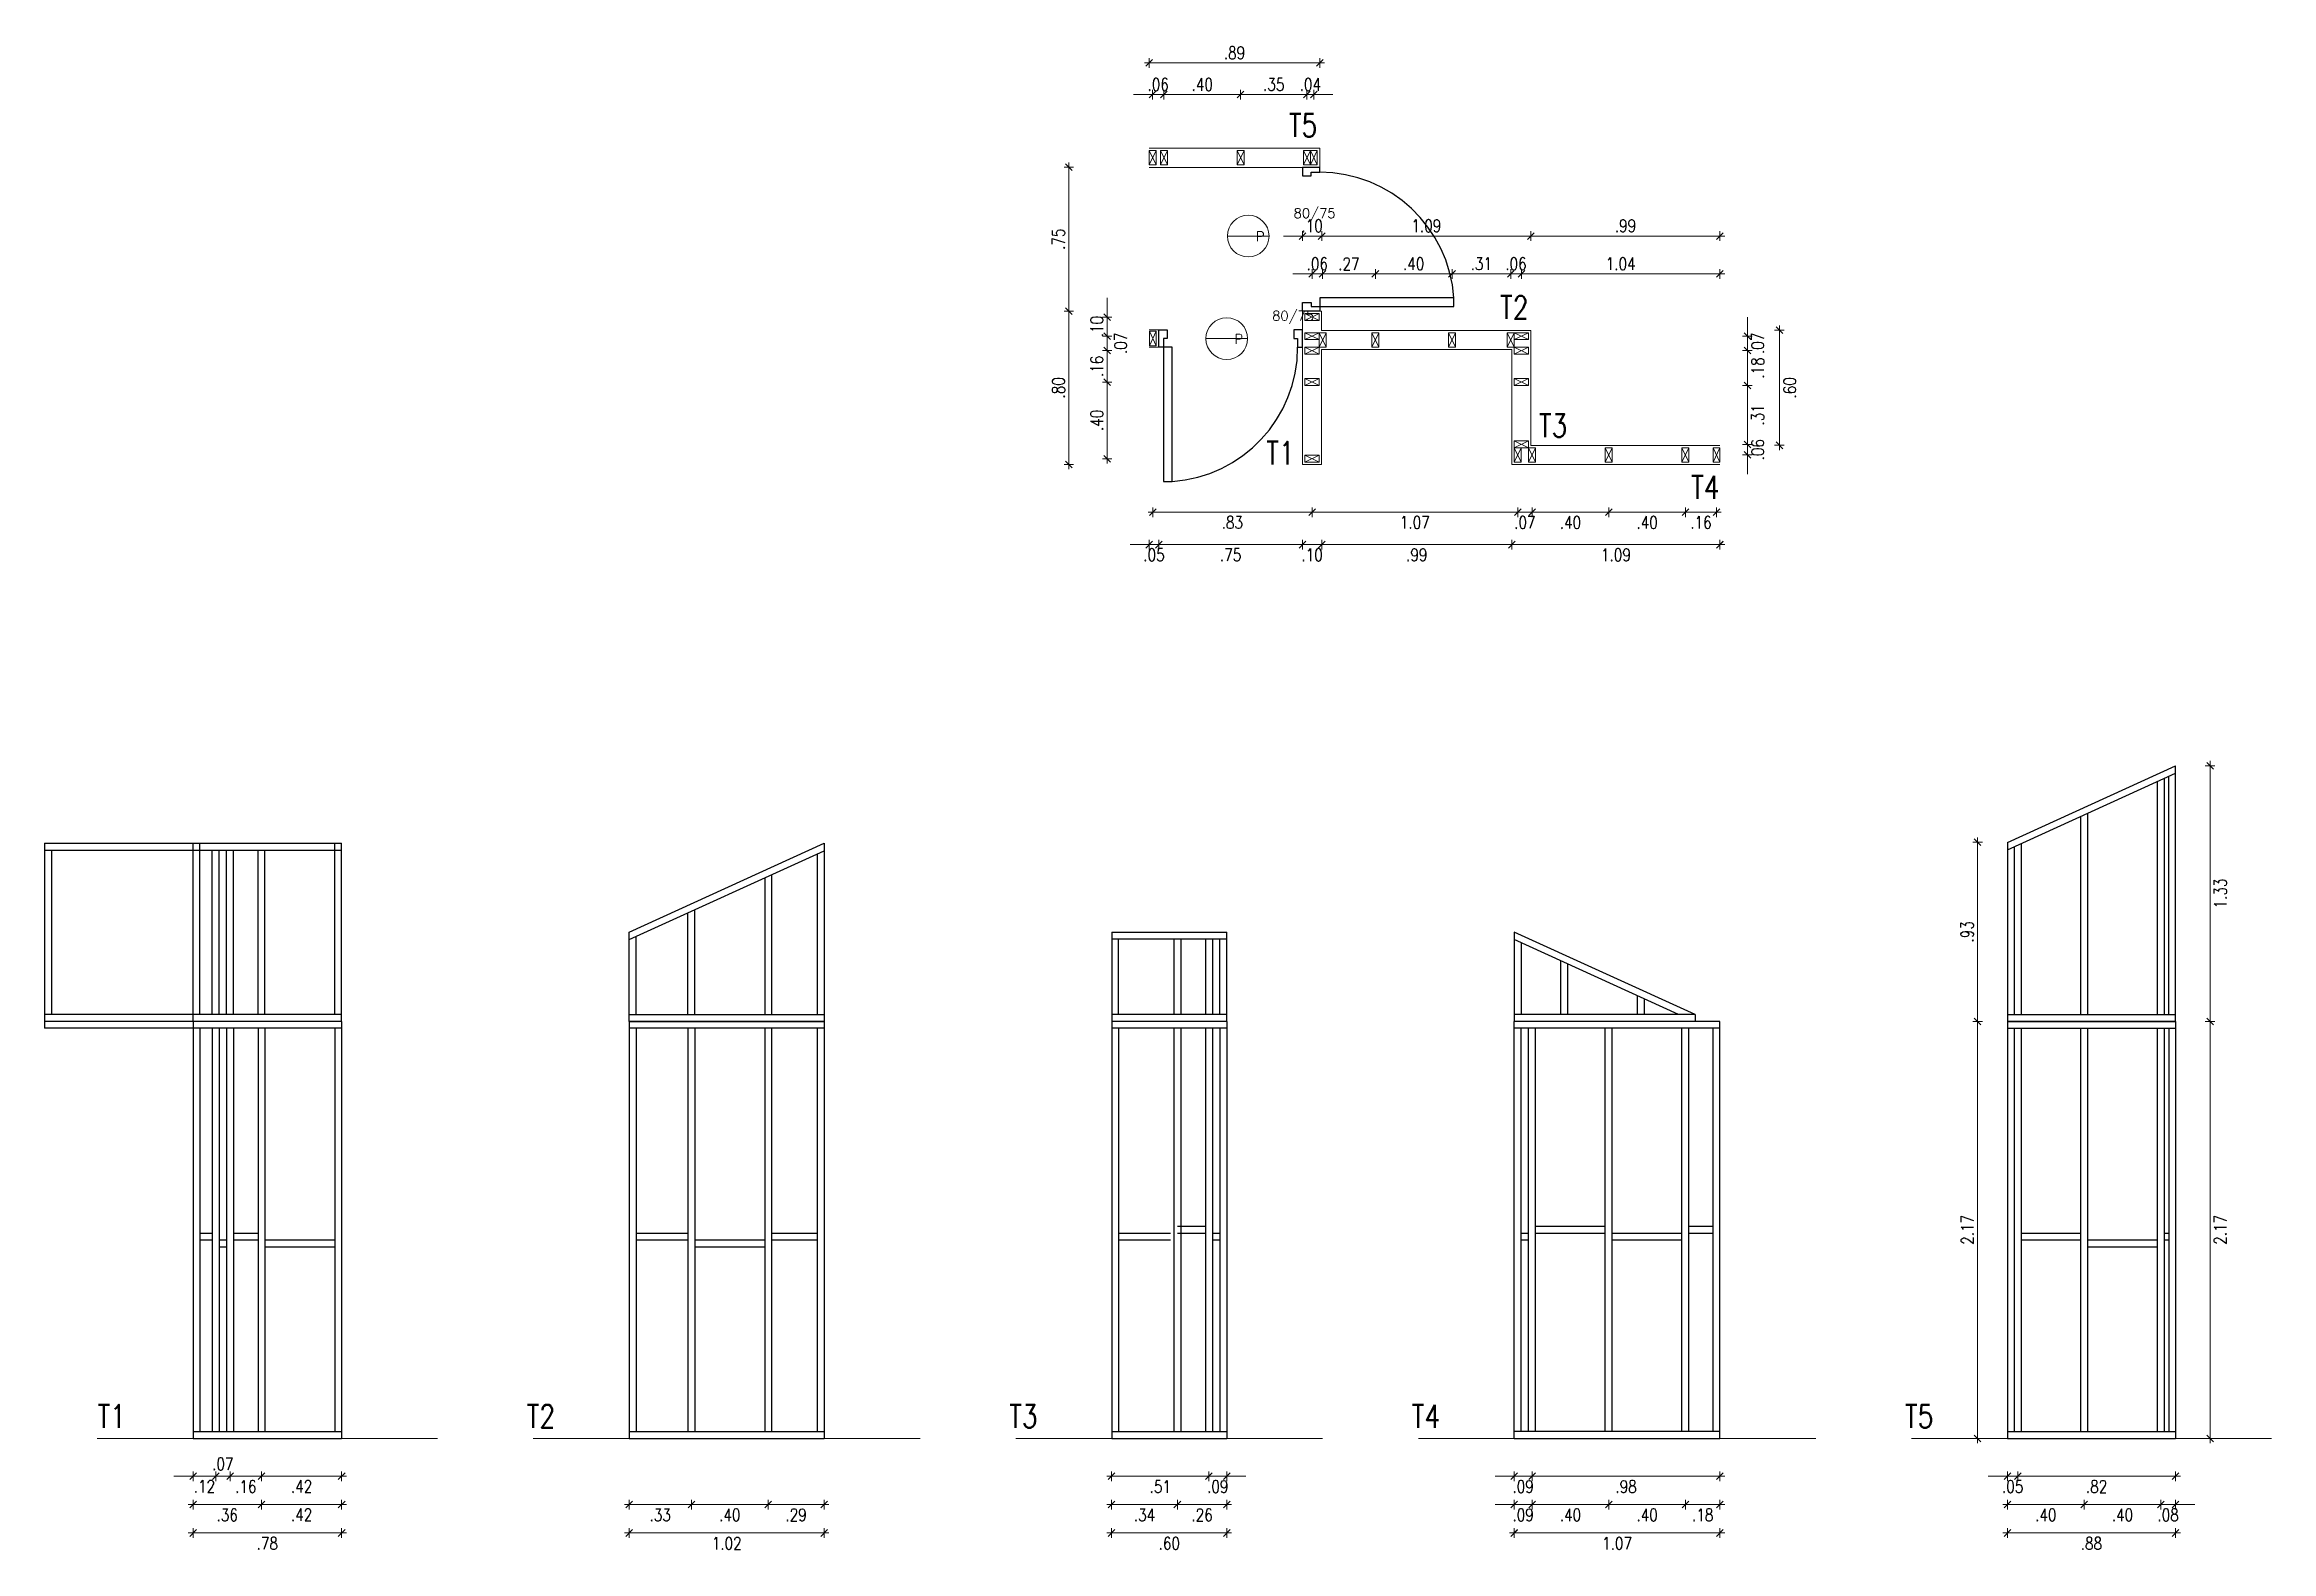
# Model space of a CAD drawing. Header units: metres. Extents: x -2 to 612, y -64 to 156.
# Drawn here: x 351.84 to 363.46, y -13.81 to -5.95 of the extents above; entities that cross this region are included whole.
import ezdxf
from ezdxf.enums import TextEntityAlignment as Align

# ---------------------------------------------------------------- set-up
doc = ezdxf.new("R2010")
doc.units = ezdxf.units.M
doc.header["$LTSCALE"] = 5
doc.header["$MEASUREMENT"] = 0
doc.linetypes.add('CENTER', pattern=[2, 1.25, -0.25, 0.25, -0.25])
doc.layers.get('0').update_dxf_attribs({"color": 30})
doc.layers.get('DEFPOINTS').update_dxf_attribs({"color": 210})
for name, color, linetype, lineweight in [('A-ANNO-DIMS', 3, 'Continuous', 18), ('A-ANNO-SYMB', 3, 'Continuous', 18), ('A-ANNO-TEXT', 3, 'Continuous', 18), ('A-DOOR-FULL', 4, 'Continuous', 25), ('A-DOOR-SYMB', 3, 'Continuous', 18), ('A-ELEV-IDEN', 3, 'Continuous', 18), ('A-ELEV-MBE2', 4, 'Continuous', 25), ('A-WALL-STUD', 3, 'Continuous', 18)]:
    doc.layers.add(name, color=color, linetype=linetype, lineweight=lineweight)
doc.styles.add('E-ROMANS', font='romans.shx', dxfattribs={"width": 0.8})
doc.dimstyles.new('E-0050_ARW_12', dxfattribs={"dimscale": 0.001, "dimtxt": 60, "dimasz": 60, "dimexe": 30, "dimexo": 20, "dimgap": 30, "dimtad": 0, "dimzin": 0, "dimdsep": 46, "dimtxsty": 'E-ROMANS', "dimblk": 'OPEN90', "dimcen": 30, "dimclrd": 256, "dimclre": 256, "dimclrt": 256, "dimadec": 0, "dimazin": 0, "dimtfac": 1, "dimtmove": 1, "dimatfit": 3, "dimldrblk": 'OPEN90', "dimfxl": 1, "dimtfill": 1, "dimtolj": 1, "dimtzin": 0, "dimlwd": -1, "dimarcsym": 0})

msp = doc.modelspace()

# ---------------------------------------------------------------- texts
at = {"layer": 'A-ANNO-TEXT', "char_height": 0.12, "attachment_point": 5, "style": 'E-ROMANS'}
for s, insert in [('\\pi-0.36,l0.36,t0.36;T5', (358.40314, -6.36917)), ('\\pi-0.36,l0.36,t0.36;T2', (359.50513, -7.31917)), ('\\pi-0.36,l0.36,t0.36;T3', (359.70764, -7.93486)), ('\\pi-0.36,l0.36,t0.36;T1', (358.28534, -8.07843)), ('\\pi-0.36,l0.36,t0.36;T4', (360.50184, -8.25719)), ('\\pi-0.36,l0.36,t0.36;T1', (352.18759, -13.10098)), ('\\pi-0.36,l0.36,t0.36;T2', (354.42681, -13.10098)), ('\\pi-0.36,l0.36,t0.36;T3', (356.94433, -13.10098)), ('\\pi-0.36,l0.36,t0.36;T4', (359.04443, -13.10098)), ('\\pi-0.36,l0.36,t0.36;T5', (361.61755, -13.10098))]:
    msp.add_mtext(s, dxfattribs=dict(at, insert=insert))
at = {"layer": 'A-ANNO-TEXT', "style": 'E-ROMANS'}
for p in [(358.46314, -6.80275), (358.35103, -7.33739)]:
    msp.add_attdef('80/75', text='x/x', height=0.05, dxfattribs=at).set_placement(p, align=Align.TOP_CENTER)
for p in [(358.17987, -6.98853), (358.06777, -7.52317)]:
    msp.add_attdef('P', text='P', height=0.05, dxfattribs=at).set_placement(p, align=Align.BOTTOM_CENTER)

# ---------------------------------------------------------------- blocks, each defined once
blk = doc.blocks.new('ARCH TICK 2')
for p, q in [((-1, 0), (0.5, 0)), ((0, 0.5), (0, -0.5))]:
    blk.add_line(p, q)
at = {"color": 0, "linetype": 'ByBlock'}
blk.add_line((-0.35, -0.35), (0.35, 0.35), dxfattribs=at)
at = {"color": 0, "linetype": 'ByBlock', "const_width": 0.106}
blk.add_lwpolyline([(-0.35, -0.35), (0.35, 0.35)], dxfattribs=at)
blk = doc.blocks.new('*D306')
at = {"layer": 'A-ANNO-DIMS', "transparency": 16777216}
blk.add_line((360.528, -13.562), (360.448, -13.562), dxfattribs=at)
at = {"layer": 'DEFPOINTS', "color": 0, "transparency": 16777216}
for p in [(360.398, -13.181), (360.578, -13.181), (360.398, -13.562)]:
    blk.add_point(p, dxfattribs=at)
at = {"layer": 'A-ANNO-DIMS', "transparency": 16777216, "xscale": 0.05, "yscale": 0.05, "zscale": 0.05, "rotation": 180}
blk.add_blockref('ARCH TICK 2', (360.398, -13.562), dxfattribs=at)
at = {"layer": 'A-ANNO-DIMS', "transparency": 16777216, "xscale": 0.05, "yscale": 0.05, "zscale": 0.05}
blk.add_blockref('ARCH TICK 2', (360.578, -13.562), dxfattribs=at)
at = {"layer": 'A-ANNO-DIMS', "transparency": 16777216, "insert": (360.488, -13.616), "char_height": 0.065, "attachment_point": 5, "style": 'E-ROMANS'}
blk.add_mtext('\\A1;.18', dxfattribs=at)
blk = doc.blocks.new('_Open90')
at = {"color": 0, "linetype": 'ByBlock', "lineweight": -2}
for p, q in [((0, 0), (-1, 0)), ((-0.5, 0.5), (0, 0)), ((0, 0), (-0.5, -0.5))]:
    blk.add_line(p, q, dxfattribs=at)
blk = doc.blocks.new('*D307')
at = {"layer": 'A-ANNO-DIMS', "transparency": 16777216}
blk.add_line((360.348, -13.562), (360.048, -13.562), dxfattribs=at)
at = {"layer": 'DEFPOINTS', "color": 0, "transparency": 16777216}
for p in [(359.998, -13.181), (360.398, -13.181), (359.998, -13.562)]:
    blk.add_point(p, dxfattribs=at)
at = {"layer": 'A-ANNO-DIMS', "transparency": 16777216, "xscale": 0.05, "yscale": 0.05, "zscale": 0.05, "rotation": 180}
blk.add_blockref('ARCH TICK 2', (359.998, -13.562), dxfattribs=at)
at = {"layer": 'A-ANNO-DIMS', "transparency": 16777216, "xscale": 0.05, "yscale": 0.05, "zscale": 0.05}
blk.add_blockref('ARCH TICK 2', (360.398, -13.562), dxfattribs=at)
at = {"layer": 'A-ANNO-DIMS', "transparency": 16777216, "insert": (360.198, -13.616), "char_height": 0.065, "attachment_point": 5, "style": 'E-ROMANS'}
blk.add_mtext('\\A1;.40', dxfattribs=at)
blk = doc.blocks.new('*D308')
at = {"layer": 'A-ANNO-DIMS', "transparency": 16777216}
blk.add_line((359.948, -13.562), (359.648, -13.562), dxfattribs=at)
at = {"layer": 'DEFPOINTS', "color": 0, "transparency": 16777216}
for p in [(359.598, -13.181), (359.998, -13.181), (359.598, -13.562)]:
    blk.add_point(p, dxfattribs=at)
at = {"layer": 'A-ANNO-DIMS', "transparency": 16777216, "xscale": 0.05, "yscale": 0.05, "zscale": 0.05, "rotation": 180}
blk.add_blockref('ARCH TICK 2', (359.598, -13.562), dxfattribs=at)
at = {"layer": 'A-ANNO-DIMS', "transparency": 16777216, "xscale": 0.05, "yscale": 0.05, "zscale": 0.05}
blk.add_blockref('ARCH TICK 2', (359.998, -13.562), dxfattribs=at)
at = {"layer": 'A-ANNO-DIMS', "transparency": 16777216, "insert": (359.798, -13.616), "char_height": 0.065, "attachment_point": 5, "style": 'E-ROMANS'}
blk.add_mtext('\\A1;.40', dxfattribs=at)
blk = doc.blocks.new('*D309')
at = {"layer": 'A-ANNO-DIMS', "transparency": 16777216}
for p, q in [((359.455, -13.562), (359.405, -13.562)), ((359.598, -13.562), (359.505, -13.562)), ((359.648, -13.562), (359.698, -13.562))]:
    blk.add_line(p, q, dxfattribs=at)
at = {"layer": 'DEFPOINTS', "color": 0, "transparency": 16777216}
for p in [(359.505, -13.181), (359.598, -13.181), (359.505, -13.562)]:
    blk.add_point(p, dxfattribs=at)
at = {"layer": 'A-ANNO-DIMS', "transparency": 16777216, "xscale": 0.05, "yscale": 0.05, "zscale": 0.05}
blk.add_blockref('ARCH TICK 2', (359.505, -13.562), dxfattribs=at)
at = {"layer": 'A-ANNO-DIMS', "transparency": 16777216, "xscale": 0.05, "yscale": 0.05, "zscale": 0.05, "rotation": 180}
blk.add_blockref('ARCH TICK 2', (359.598, -13.562), dxfattribs=at)
at = {"layer": 'A-ANNO-DIMS', "transparency": 16777216, "insert": (359.551, -13.616), "char_height": 0.065, "attachment_point": 5, "style": 'E-ROMANS'}
blk.add_mtext('\\A1;.09', dxfattribs=at)
blk = doc.blocks.new('*D310')
at = {"layer": 'A-ANNO-DIMS', "transparency": 16777216}
for p, q in [((359.455, -13.414), (359.405, -13.414)), ((359.598, -13.414), (359.505, -13.414)), ((359.648, -13.414), (359.698, -13.414))]:
    blk.add_line(p, q, dxfattribs=at)
at = {"layer": 'DEFPOINTS', "color": 0, "transparency": 16777216}
for p in [(359.505, -13.181), (359.598, -13.181), (359.505, -13.414)]:
    blk.add_point(p, dxfattribs=at)
at = {"layer": 'A-ANNO-DIMS', "transparency": 16777216, "xscale": 0.05, "yscale": 0.05, "zscale": 0.05}
blk.add_blockref('ARCH TICK 2', (359.505, -13.414), dxfattribs=at)
at = {"layer": 'A-ANNO-DIMS', "transparency": 16777216, "xscale": 0.05, "yscale": 0.05, "zscale": 0.05, "rotation": 180}
blk.add_blockref('ARCH TICK 2', (359.598, -13.414), dxfattribs=at)
at = {"layer": 'A-ANNO-DIMS', "transparency": 16777216, "insert": (359.551, -13.468), "char_height": 0.065, "attachment_point": 5, "style": 'E-ROMANS'}
blk.add_mtext('\\A1;.09', dxfattribs=at)
blk = doc.blocks.new('*D311')
at = {"layer": 'A-ANNO-DIMS', "transparency": 16777216}
blk.add_line((360.528, -13.71), (359.555, -13.71), dxfattribs=at)
at = {"layer": 'DEFPOINTS', "color": 0, "transparency": 16777216}
for p in [(359.505, -13.217), (360.578, -13.217), (359.505, -13.71)]:
    blk.add_point(p, dxfattribs=at)
at = {"layer": 'A-ANNO-DIMS', "transparency": 16777216, "xscale": 0.05, "yscale": 0.05, "zscale": 0.05, "rotation": 180}
blk.add_blockref('ARCH TICK 2', (359.505, -13.71), dxfattribs=at)
at = {"layer": 'A-ANNO-DIMS', "transparency": 16777216, "xscale": 0.05, "yscale": 0.05, "zscale": 0.05}
blk.add_blockref('ARCH TICK 2', (360.578, -13.71), dxfattribs=at)
at = {"layer": 'A-ANNO-DIMS', "transparency": 16777216, "insert": (360.041, -13.764), "char_height": 0.065, "attachment_point": 5, "style": 'E-ROMANS'}
blk.add_mtext('\\A1;1.07', dxfattribs=at)
blk = doc.blocks.new('*D312')
at = {"layer": 'A-ANNO-DIMS', "transparency": 16777216}
blk.add_line((360.528, -13.414), (359.648, -13.414), dxfattribs=at)
at = {"layer": 'DEFPOINTS', "color": 0, "transparency": 16777216}
for p in [(359.598, -13.181), (360.578, -13.181), (359.598, -13.414)]:
    blk.add_point(p, dxfattribs=at)
at = {"layer": 'A-ANNO-DIMS', "transparency": 16777216, "xscale": 0.05, "yscale": 0.05, "zscale": 0.05, "rotation": 180}
blk.add_blockref('ARCH TICK 2', (359.598, -13.414), dxfattribs=at)
at = {"layer": 'A-ANNO-DIMS', "transparency": 16777216, "xscale": 0.05, "yscale": 0.05, "zscale": 0.05}
blk.add_blockref('ARCH TICK 2', (360.578, -13.414), dxfattribs=at)
at = {"layer": 'A-ANNO-DIMS', "transparency": 16777216, "insert": (360.088, -13.468), "char_height": 0.065, "attachment_point": 5, "style": 'E-ROMANS'}
blk.add_mtext('\\A1;.98', dxfattribs=at)
blk = doc.blocks.new('*D313')
at = {"layer": 'A-ANNO-DIMS', "transparency": 16777216}
blk.add_line((357.955, -13.562), (357.797, -13.562), dxfattribs=at)
at = {"layer": 'DEFPOINTS', "color": 0, "transparency": 16777216}
for p in [(357.747, -13.181), (358.005, -13.181), (357.747, -13.562)]:
    blk.add_point(p, dxfattribs=at)
at = {"layer": 'A-ANNO-DIMS', "transparency": 16777216, "xscale": 0.05, "yscale": 0.05, "zscale": 0.05, "rotation": 180}
blk.add_blockref('ARCH TICK 2', (357.747, -13.562), dxfattribs=at)
at = {"layer": 'A-ANNO-DIMS', "transparency": 16777216, "xscale": 0.05, "yscale": 0.05, "zscale": 0.05}
blk.add_blockref('ARCH TICK 2', (358.005, -13.562), dxfattribs=at)
at = {"layer": 'A-ANNO-DIMS', "transparency": 16777216, "insert": (357.876, -13.616), "char_height": 0.065, "attachment_point": 5, "style": 'E-ROMANS'}
blk.add_mtext('\\A1;.26', dxfattribs=at)
blk = doc.blocks.new('*D314')
at = {"layer": 'A-ANNO-DIMS', "transparency": 16777216}
blk.add_line((357.697, -13.562), (357.454, -13.562), dxfattribs=at)
at = {"layer": 'DEFPOINTS', "color": 0, "transparency": 16777216}
for p in [(357.404, -13.181), (357.747, -13.181), (357.404, -13.562)]:
    blk.add_point(p, dxfattribs=at)
at = {"layer": 'A-ANNO-DIMS', "transparency": 16777216, "xscale": 0.05, "yscale": 0.05, "zscale": 0.05, "rotation": 180}
blk.add_blockref('ARCH TICK 2', (357.404, -13.562), dxfattribs=at)
at = {"layer": 'A-ANNO-DIMS', "transparency": 16777216, "xscale": 0.05, "yscale": 0.05, "zscale": 0.05}
blk.add_blockref('ARCH TICK 2', (357.747, -13.562), dxfattribs=at)
at = {"layer": 'A-ANNO-DIMS', "transparency": 16777216, "insert": (357.576, -13.616), "char_height": 0.065, "attachment_point": 5, "style": 'E-ROMANS'}
blk.add_mtext('\\A1;.34', dxfattribs=at)
blk = doc.blocks.new('*D315')
at = {"layer": 'A-ANNO-DIMS', "transparency": 16777216}
blk.add_line((357.955, -13.71), (357.454, -13.71), dxfattribs=at)
at = {"layer": 'DEFPOINTS', "color": 0, "transparency": 16777216}
for p in [(357.404, -13.217), (358.005, -13.217), (357.404, -13.71)]:
    blk.add_point(p, dxfattribs=at)
at = {"layer": 'A-ANNO-DIMS', "transparency": 16777216, "xscale": 0.05, "yscale": 0.05, "zscale": 0.05, "rotation": 180}
blk.add_blockref('ARCH TICK 2', (357.404, -13.71), dxfattribs=at)
at = {"layer": 'A-ANNO-DIMS', "transparency": 16777216, "xscale": 0.05, "yscale": 0.05, "zscale": 0.05}
blk.add_blockref('ARCH TICK 2', (358.005, -13.71), dxfattribs=at)
at = {"layer": 'A-ANNO-DIMS', "transparency": 16777216, "insert": (357.705, -13.764), "char_height": 0.065, "attachment_point": 5, "style": 'E-ROMANS'}
blk.add_mtext('\\A1;.60', dxfattribs=at)
blk = doc.blocks.new('*D316')
at = {"layer": 'A-ANNO-DIMS', "transparency": 16777216}
for p, q in [((357.862, -13.414), (357.812, -13.414)), ((358.005, -13.414), (357.912, -13.414)), ((358.055, -13.414), (358.105, -13.414))]:
    blk.add_line(p, q, dxfattribs=at)
at = {"layer": 'DEFPOINTS', "color": 0, "transparency": 16777216}
for p in [(357.912, -13.181), (358.005, -13.181), (357.912, -13.414)]:
    blk.add_point(p, dxfattribs=at)
at = {"layer": 'A-ANNO-DIMS', "transparency": 16777216, "xscale": 0.05, "yscale": 0.05, "zscale": 0.05}
blk.add_blockref('ARCH TICK 2', (357.912, -13.414), dxfattribs=at)
at = {"layer": 'A-ANNO-DIMS', "transparency": 16777216, "xscale": 0.05, "yscale": 0.05, "zscale": 0.05, "rotation": 180}
blk.add_blockref('ARCH TICK 2', (358.005, -13.414), dxfattribs=at)
at = {"layer": 'A-ANNO-DIMS', "transparency": 16777216, "insert": (357.958, -13.468), "char_height": 0.065, "attachment_point": 5, "style": 'E-ROMANS'}
blk.add_mtext('\\A1;.09', dxfattribs=at)
blk = doc.blocks.new('*D317')
at = {"layer": 'A-ANNO-DIMS', "transparency": 16777216}
blk.add_line((357.862, -13.414), (357.454, -13.414), dxfattribs=at)
at = {"layer": 'DEFPOINTS', "color": 0, "transparency": 16777216}
for p in [(357.404, -13.181), (357.912, -13.181), (357.404, -13.414)]:
    blk.add_point(p, dxfattribs=at)
at = {"layer": 'A-ANNO-DIMS', "transparency": 16777216, "xscale": 0.05, "yscale": 0.05, "zscale": 0.05, "rotation": 180}
blk.add_blockref('ARCH TICK 2', (357.404, -13.414), dxfattribs=at)
at = {"layer": 'A-ANNO-DIMS', "transparency": 16777216, "xscale": 0.05, "yscale": 0.05, "zscale": 0.05}
blk.add_blockref('ARCH TICK 2', (357.912, -13.414), dxfattribs=at)
at = {"layer": 'A-ANNO-DIMS', "transparency": 16777216, "insert": (357.658, -13.468), "char_height": 0.065, "attachment_point": 5, "style": 'E-ROMANS'}
blk.add_mtext('\\A1;.51', dxfattribs=at)
blk = doc.blocks.new('*D318')
at = {"layer": 'A-ANNO-DIMS', "transparency": 16777216}
blk.add_line((355.854, -13.562), (355.662, -13.562), dxfattribs=at)
at = {"layer": 'DEFPOINTS', "color": 0, "transparency": 16777216}
for p in [(355.612, -13.181), (355.904, -13.181), (355.612, -13.562)]:
    blk.add_point(p, dxfattribs=at)
at = {"layer": 'A-ANNO-DIMS', "transparency": 16777216, "xscale": 0.05, "yscale": 0.05, "zscale": 0.05, "rotation": 180}
blk.add_blockref('ARCH TICK 2', (355.612, -13.562), dxfattribs=at)
at = {"layer": 'A-ANNO-DIMS', "transparency": 16777216, "xscale": 0.05, "yscale": 0.05, "zscale": 0.05}
blk.add_blockref('ARCH TICK 2', (355.904, -13.562), dxfattribs=at)
at = {"layer": 'A-ANNO-DIMS', "transparency": 16777216, "insert": (355.758, -13.616), "char_height": 0.065, "attachment_point": 5, "style": 'E-ROMANS'}
blk.add_mtext('\\A1;.29', dxfattribs=at)
blk = doc.blocks.new('*D319')
at = {"layer": 'A-ANNO-DIMS', "transparency": 16777216}
blk.add_line((355.854, -13.71), (354.937, -13.71), dxfattribs=at)
at = {"layer": 'DEFPOINTS', "color": 0, "transparency": 16777216}
for p in [(354.887, -13.217), (355.904, -13.217), (354.887, -13.71)]:
    blk.add_point(p, dxfattribs=at)
at = {"layer": 'A-ANNO-DIMS', "transparency": 16777216, "xscale": 0.05, "yscale": 0.05, "zscale": 0.05, "rotation": 180}
blk.add_blockref('ARCH TICK 2', (354.887, -13.71), dxfattribs=at)
at = {"layer": 'A-ANNO-DIMS', "transparency": 16777216, "xscale": 0.05, "yscale": 0.05, "zscale": 0.05}
blk.add_blockref('ARCH TICK 2', (355.904, -13.71), dxfattribs=at)
at = {"layer": 'A-ANNO-DIMS', "transparency": 16777216, "insert": (355.396, -13.764), "char_height": 0.065, "attachment_point": 5, "style": 'E-ROMANS'}
blk.add_mtext('\\A1;1.02', dxfattribs=at)
blk = doc.blocks.new('*D320')
at = {"layer": 'A-ANNO-DIMS', "transparency": 16777216}
blk.add_line((355.562, -13.562), (355.262, -13.562), dxfattribs=at)
at = {"layer": 'DEFPOINTS', "color": 0, "transparency": 16777216}
for p in [(355.212, -13.181), (355.612, -13.181), (355.212, -13.562)]:
    blk.add_point(p, dxfattribs=at)
at = {"layer": 'A-ANNO-DIMS', "transparency": 16777216, "xscale": 0.05, "yscale": 0.05, "zscale": 0.05, "rotation": 180}
blk.add_blockref('ARCH TICK 2', (355.212, -13.562), dxfattribs=at)
at = {"layer": 'A-ANNO-DIMS', "transparency": 16777216, "xscale": 0.05, "yscale": 0.05, "zscale": 0.05}
blk.add_blockref('ARCH TICK 2', (355.612, -13.562), dxfattribs=at)
at = {"layer": 'A-ANNO-DIMS', "transparency": 16777216, "insert": (355.412, -13.616), "char_height": 0.065, "attachment_point": 5, "style": 'E-ROMANS'}
blk.add_mtext('\\A1;.40', dxfattribs=at)
blk = doc.blocks.new('*D321')
at = {"layer": 'A-ANNO-DIMS', "transparency": 16777216}
blk.add_line((355.162, -13.562), (354.937, -13.562), dxfattribs=at)
at = {"layer": 'DEFPOINTS', "color": 0, "transparency": 16777216}
for p in [(354.887, -13.181), (355.212, -13.181), (354.887, -13.562)]:
    blk.add_point(p, dxfattribs=at)
at = {"layer": 'A-ANNO-DIMS', "transparency": 16777216, "xscale": 0.05, "yscale": 0.05, "zscale": 0.05, "rotation": 180}
blk.add_blockref('ARCH TICK 2', (354.887, -13.562), dxfattribs=at)
at = {"layer": 'A-ANNO-DIMS', "transparency": 16777216, "xscale": 0.05, "yscale": 0.05, "zscale": 0.05}
blk.add_blockref('ARCH TICK 2', (355.212, -13.562), dxfattribs=at)
at = {"layer": 'A-ANNO-DIMS', "transparency": 16777216, "insert": (355.049, -13.616), "char_height": 0.065, "attachment_point": 5, "style": 'E-ROMANS'}
blk.add_mtext('\\A1;.33', dxfattribs=at)
blk = doc.blocks.new('*D322')
at = {"layer": 'A-ANNO-DIMS', "transparency": 16777216}
blk.add_line((353.337, -13.562), (353.019, -13.562), dxfattribs=at)
at = {"layer": 'DEFPOINTS', "color": 0, "transparency": 16777216}
for p in [(352.969, -13.181), (353.387, -13.181), (352.969, -13.562)]:
    blk.add_point(p, dxfattribs=at)
at = {"layer": 'A-ANNO-DIMS', "transparency": 16777216, "xscale": 0.05, "yscale": 0.05, "zscale": 0.05, "rotation": 180}
blk.add_blockref('ARCH TICK 2', (352.969, -13.562), dxfattribs=at)
at = {"layer": 'A-ANNO-DIMS', "transparency": 16777216, "xscale": 0.05, "yscale": 0.05, "zscale": 0.05}
blk.add_blockref('ARCH TICK 2', (353.387, -13.562), dxfattribs=at)
at = {"layer": 'A-ANNO-DIMS', "transparency": 16777216, "insert": (353.178, -13.615), "char_height": 0.065, "attachment_point": 5, "style": 'E-ROMANS'}
blk.add_mtext('\\A1;.42', dxfattribs=at)
blk = doc.blocks.new('*D323')
at = {"layer": 'A-ANNO-DIMS', "transparency": 16777216}
blk.add_line((352.919, -13.562), (352.662, -13.562), dxfattribs=at)
at = {"layer": 'DEFPOINTS', "color": 0, "transparency": 16777216}
for p in [(352.612, -13.181), (352.969, -13.181), (352.612, -13.562)]:
    blk.add_point(p, dxfattribs=at)
at = {"layer": 'A-ANNO-DIMS', "transparency": 16777216, "xscale": 0.05, "yscale": 0.05, "zscale": 0.05, "rotation": 180}
blk.add_blockref('ARCH TICK 2', (352.612, -13.562), dxfattribs=at)
at = {"layer": 'A-ANNO-DIMS', "transparency": 16777216, "xscale": 0.05, "yscale": 0.05, "zscale": 0.05}
blk.add_blockref('ARCH TICK 2', (352.969, -13.562), dxfattribs=at)
at = {"layer": 'A-ANNO-DIMS', "transparency": 16777216, "insert": (352.79, -13.616), "char_height": 0.065, "attachment_point": 5, "style": 'E-ROMANS'}
blk.add_mtext('\\A1;.36', dxfattribs=at)
blk = doc.blocks.new('*D324')
at = {"layer": 'A-ANNO-DIMS', "transparency": 16777216}
blk.add_line((353.337, -13.71), (352.662, -13.71), dxfattribs=at)
at = {"layer": 'DEFPOINTS', "color": 0, "transparency": 16777216}
for p in [(352.612, -13.217), (353.387, -13.217), (352.612, -13.71)]:
    blk.add_point(p, dxfattribs=at)
at = {"layer": 'A-ANNO-DIMS', "transparency": 16777216, "xscale": 0.05, "yscale": 0.05, "zscale": 0.05, "rotation": 180}
blk.add_blockref('ARCH TICK 2', (352.612, -13.71), dxfattribs=at)
at = {"layer": 'A-ANNO-DIMS', "transparency": 16777216, "xscale": 0.05, "yscale": 0.05, "zscale": 0.05}
blk.add_blockref('ARCH TICK 2', (353.387, -13.71), dxfattribs=at)
at = {"layer": 'A-ANNO-DIMS', "transparency": 16777216, "insert": (352.999, -13.764), "char_height": 0.065, "attachment_point": 5, "style": 'E-ROMANS'}
blk.add_mtext('\\A1;.78', dxfattribs=at)
blk = doc.blocks.new('*D325')
at = {"layer": 'A-ANNO-DIMS', "transparency": 16777216}
blk.add_line((353.337, -13.414), (353.019, -13.414), dxfattribs=at)
at = {"layer": 'DEFPOINTS', "color": 0, "transparency": 16777216}
for p in [(352.969, -13.181), (353.387, -13.181), (352.969, -13.414)]:
    blk.add_point(p, dxfattribs=at)
at = {"layer": 'A-ANNO-DIMS', "transparency": 16777216, "xscale": 0.05, "yscale": 0.05, "zscale": 0.05, "rotation": 180}
blk.add_blockref('ARCH TICK 2', (352.969, -13.414), dxfattribs=at)
at = {"layer": 'A-ANNO-DIMS', "transparency": 16777216, "xscale": 0.05, "yscale": 0.05, "zscale": 0.05}
blk.add_blockref('ARCH TICK 2', (353.387, -13.414), dxfattribs=at)
at = {"layer": 'A-ANNO-DIMS', "transparency": 16777216, "insert": (353.178, -13.467), "char_height": 0.065, "attachment_point": 5, "style": 'E-ROMANS'}
blk.add_mtext('\\A1;.42', dxfattribs=at)
blk = doc.blocks.new('*D326')
at = {"layer": 'A-ANNO-DIMS', "transparency": 16777216}
for p, q in [((352.562, -13.414), (352.512, -13.414)), ((352.73, -13.414), (352.612, -13.414)), ((352.78, -13.414), (352.83, -13.414))]:
    blk.add_line(p, q, dxfattribs=at)
at = {"layer": 'DEFPOINTS', "color": 0, "transparency": 16777216}
for p in [(352.612, -13.181), (352.73, -13.181), (352.612, -13.414)]:
    blk.add_point(p, dxfattribs=at)
at = {"layer": 'A-ANNO-DIMS', "transparency": 16777216, "xscale": 0.05, "yscale": 0.05, "zscale": 0.05}
blk.add_blockref('ARCH TICK 2', (352.612, -13.414), dxfattribs=at)
at = {"layer": 'A-ANNO-DIMS', "transparency": 16777216, "xscale": 0.05, "yscale": 0.05, "zscale": 0.05, "rotation": 180}
blk.add_blockref('ARCH TICK 2', (352.73, -13.414), dxfattribs=at)
at = {"layer": 'A-ANNO-DIMS', "transparency": 16777216, "insert": (352.671, -13.467), "char_height": 0.065, "attachment_point": 5, "style": 'E-ROMANS'}
blk.add_mtext('\\A1;.12', dxfattribs=at)
blk = doc.blocks.new('*D327')
at = {"layer": 'A-ANNO-DIMS', "transparency": 16777216}
for p, q in [((352.68, -13.414), (352.63, -13.414)), ((352.805, -13.414), (352.73, -13.414)), ((352.855, -13.414), (352.905, -13.414))]:
    blk.add_line(p, q, dxfattribs=at)
at = {"layer": 'DEFPOINTS', "color": 0, "transparency": 16777216}
for p in [(352.73, -13.181), (352.805, -13.181), (352.73, -13.414)]:
    blk.add_point(p, dxfattribs=at)
at = {"layer": 'A-ANNO-DIMS', "transparency": 16777216, "xscale": 0.05, "yscale": 0.05, "zscale": 0.05}
blk.add_blockref('ARCH TICK 2', (352.73, -13.414), dxfattribs=at)
at = {"layer": 'A-ANNO-DIMS', "transparency": 16777216, "xscale": 0.05, "yscale": 0.05, "zscale": 0.05, "rotation": 180}
blk.add_blockref('ARCH TICK 2', (352.805, -13.414), dxfattribs=at)
at = {"layer": 'A-ANNO-DIMS', "transparency": 16777216, "insert": (352.767, -13.35), "char_height": 0.065, "attachment_point": 5, "style": 'E-ROMANS'}
blk.add_mtext('\\A1;.07', dxfattribs=at)
blk = doc.blocks.new('*D328')
at = {"layer": 'A-ANNO-DIMS', "transparency": 16777216}
blk.add_line((352.919, -13.414), (352.855, -13.414), dxfattribs=at)
at = {"layer": 'DEFPOINTS', "color": 0, "transparency": 16777216}
for p in [(352.805, -13.181), (352.969, -13.181), (352.805, -13.414)]:
    blk.add_point(p, dxfattribs=at)
at = {"layer": 'A-ANNO-DIMS', "transparency": 16777216, "xscale": 0.05, "yscale": 0.05, "zscale": 0.05, "rotation": 180}
blk.add_blockref('ARCH TICK 2', (352.805, -13.414), dxfattribs=at)
at = {"layer": 'A-ANNO-DIMS', "transparency": 16777216, "xscale": 0.05, "yscale": 0.05, "zscale": 0.05}
blk.add_blockref('ARCH TICK 2', (352.969, -13.414), dxfattribs=at)
at = {"layer": 'A-ANNO-DIMS', "transparency": 16777216, "insert": (352.887, -13.468), "char_height": 0.065, "attachment_point": 5, "style": 'E-ROMANS'}
blk.add_mtext('\\A1;.16', dxfattribs=at)
blk = doc.blocks.new('*D329')
at = {"layer": 'A-ANNO-DIMS', "transparency": 16777216}
blk.add_line((359.473, -8.387), (358.5, -8.387), dxfattribs=at)
at = {"layer": 'DEFPOINTS', "color": 0, "transparency": 16777216}
for p in [(358.45, -8.126), (359.523, -8.126), (358.45, -8.387)]:
    blk.add_point(p, dxfattribs=at)
at = {"layer": 'A-ANNO-DIMS', "transparency": 16777216, "xscale": 0.05, "yscale": 0.05, "zscale": 0.05, "rotation": 180}
blk.add_blockref('ARCH TICK 2', (358.45, -8.387), dxfattribs=at)
at = {"layer": 'A-ANNO-DIMS', "transparency": 16777216, "xscale": 0.05, "yscale": 0.05, "zscale": 0.05}
blk.add_blockref('ARCH TICK 2', (359.523, -8.387), dxfattribs=at)
at = {"layer": 'A-ANNO-DIMS', "transparency": 16777216, "insert": (358.986, -8.44), "char_height": 0.065, "attachment_point": 5, "style": 'E-ROMANS'}
blk.add_mtext('\\A1;1.07', dxfattribs=at)
blk = doc.blocks.new('*D330')
at = {"layer": 'A-ANNO-DIMS', "transparency": 16777216}
for p, q in [((359.473, -8.387), (359.423, -8.387)), ((359.598, -8.387), (359.523, -8.387)), ((359.648, -8.387), (359.698, -8.387))]:
    blk.add_line(p, q, dxfattribs=at)
at = {"layer": 'DEFPOINTS', "color": 0, "transparency": 16777216}
for p in [(359.523, -8.126), (359.598, -8.126), (359.523, -8.387)]:
    blk.add_point(p, dxfattribs=at)
at = {"layer": 'A-ANNO-DIMS', "transparency": 16777216, "xscale": 0.05, "yscale": 0.05, "zscale": 0.05}
blk.add_blockref('ARCH TICK 2', (359.523, -8.387), dxfattribs=at)
at = {"layer": 'A-ANNO-DIMS', "transparency": 16777216, "xscale": 0.05, "yscale": 0.05, "zscale": 0.05, "rotation": 180}
blk.add_blockref('ARCH TICK 2', (359.598, -8.387), dxfattribs=at)
at = {"layer": 'A-ANNO-DIMS', "transparency": 16777216, "insert": (359.56, -8.44), "char_height": 0.065, "attachment_point": 5, "style": 'E-ROMANS'}
blk.add_mtext('\\A1;.07', dxfattribs=at)
blk = doc.blocks.new('*D331')
at = {"layer": 'A-ANNO-DIMS', "transparency": 16777216}
blk.add_line((359.948, -8.387), (359.648, -8.387), dxfattribs=at)
at = {"layer": 'DEFPOINTS', "color": 0, "transparency": 16777216}
for p in [(359.598, -8.126), (359.998, -8.126), (359.598, -8.387)]:
    blk.add_point(p, dxfattribs=at)
at = {"layer": 'A-ANNO-DIMS', "transparency": 16777216, "xscale": 0.05, "yscale": 0.05, "zscale": 0.05, "rotation": 180}
blk.add_blockref('ARCH TICK 2', (359.598, -8.387), dxfattribs=at)
at = {"layer": 'A-ANNO-DIMS', "transparency": 16777216, "xscale": 0.05, "yscale": 0.05, "zscale": 0.05}
blk.add_blockref('ARCH TICK 2', (359.998, -8.387), dxfattribs=at)
at = {"layer": 'A-ANNO-DIMS', "transparency": 16777216, "insert": (359.798, -8.44), "char_height": 0.065, "attachment_point": 5, "style": 'E-ROMANS'}
blk.add_mtext('\\A1;.40', dxfattribs=at)
blk = doc.blocks.new('*D332')
at = {"layer": 'A-ANNO-DIMS', "transparency": 16777216}
blk.add_line((360.348, -8.387), (360.048, -8.387), dxfattribs=at)
at = {"layer": 'DEFPOINTS', "color": 0, "transparency": 16777216}
for p in [(359.998, -8.126), (360.398, -8.126), (359.998, -8.387)]:
    blk.add_point(p, dxfattribs=at)
at = {"layer": 'A-ANNO-DIMS', "transparency": 16777216, "xscale": 0.05, "yscale": 0.05, "zscale": 0.05, "rotation": 180}
blk.add_blockref('ARCH TICK 2', (359.998, -8.387), dxfattribs=at)
at = {"layer": 'A-ANNO-DIMS', "transparency": 16777216, "xscale": 0.05, "yscale": 0.05, "zscale": 0.05}
blk.add_blockref('ARCH TICK 2', (360.398, -8.387), dxfattribs=at)
at = {"layer": 'A-ANNO-DIMS', "transparency": 16777216, "insert": (360.198, -8.44), "char_height": 0.065, "attachment_point": 5, "style": 'E-ROMANS'}
blk.add_mtext('\\A1;.40', dxfattribs=at)
blk = doc.blocks.new('*D333')
at = {"layer": 'A-ANNO-DIMS', "transparency": 16777216}
blk.add_line((360.51, -8.387), (360.448, -8.387), dxfattribs=at)
at = {"layer": 'DEFPOINTS', "color": 0, "transparency": 16777216}
for p in [(360.398, -8.126), (360.56, -8.126), (360.398, -8.387)]:
    blk.add_point(p, dxfattribs=at)
at = {"layer": 'A-ANNO-DIMS', "transparency": 16777216, "xscale": 0.05, "yscale": 0.05, "zscale": 0.05, "rotation": 180}
blk.add_blockref('ARCH TICK 2', (360.398, -8.387), dxfattribs=at)
at = {"layer": 'A-ANNO-DIMS', "transparency": 16777216, "xscale": 0.05, "yscale": 0.05, "zscale": 0.05}
blk.add_blockref('ARCH TICK 2', (360.56, -8.387), dxfattribs=at)
at = {"layer": 'A-ANNO-DIMS', "transparency": 16777216, "insert": (360.479, -8.44), "char_height": 0.065, "attachment_point": 5, "style": 'E-ROMANS'}
blk.add_mtext('\\A1;.16', dxfattribs=at)
blk = doc.blocks.new('*D334')
at = {"layer": 'A-ANNO-DIMS', "transparency": 16777216}
blk.add_line((360.528, -8.556), (359.542, -8.556), dxfattribs=at)
at = {"layer": 'DEFPOINTS', "color": 0, "transparency": 16777216}
for p in [(359.492, -8.138), (360.578, -8.138), (359.492, -8.556)]:
    blk.add_point(p, dxfattribs=at)
at = {"layer": 'A-ANNO-DIMS', "transparency": 16777216, "xscale": 0.05, "yscale": 0.05, "zscale": 0.05, "rotation": 180}
blk.add_blockref('ARCH TICK 2', (359.492, -8.556), dxfattribs=at)
at = {"layer": 'A-ANNO-DIMS', "transparency": 16777216, "xscale": 0.05, "yscale": 0.05, "zscale": 0.05}
blk.add_blockref('ARCH TICK 2', (360.578, -8.556), dxfattribs=at)
at = {"layer": 'A-ANNO-DIMS', "transparency": 16777216, "insert": (360.035, -8.609), "char_height": 0.065, "attachment_point": 5, "style": 'E-ROMANS'}
blk.add_mtext('\\A1;1.09', dxfattribs=at)
blk = doc.blocks.new('*D335')
at = {"layer": 'A-ANNO-DIMS', "transparency": 16777216}
blk.add_line((359.442, -8.556), (358.55, -8.556), dxfattribs=at)
at = {"layer": 'DEFPOINTS', "color": 0, "transparency": 16777216}
for p in [(358.5, -8.138), (359.492, -8.138), (358.5, -8.556)]:
    blk.add_point(p, dxfattribs=at)
at = {"layer": 'A-ANNO-DIMS', "transparency": 16777216, "xscale": 0.05, "yscale": 0.05, "zscale": 0.05, "rotation": 180}
blk.add_blockref('ARCH TICK 2', (358.5, -8.556), dxfattribs=at)
at = {"layer": 'A-ANNO-DIMS', "transparency": 16777216, "xscale": 0.05, "yscale": 0.05, "zscale": 0.05}
blk.add_blockref('ARCH TICK 2', (359.492, -8.556), dxfattribs=at)
at = {"layer": 'A-ANNO-DIMS', "transparency": 16777216, "insert": (358.996, -8.609), "char_height": 0.065, "attachment_point": 5, "style": 'E-ROMANS'}
blk.add_mtext('\\A1;.99', dxfattribs=at)
blk = doc.blocks.new('*D336')
at = {"layer": 'A-ANNO-DIMS', "transparency": 16777216}
for p, q in [((358.35, -8.556), (358.3, -8.556)), ((358.5, -8.556), (358.4, -8.556)), ((358.55, -8.556), (358.6, -8.556))]:
    blk.add_line(p, q, dxfattribs=at)
at = {"layer": 'DEFPOINTS', "color": 0, "transparency": 16777216}
for p in [(358.4, -8.138), (358.5, -8.138), (358.4, -8.556)]:
    blk.add_point(p, dxfattribs=at)
at = {"layer": 'A-ANNO-DIMS', "transparency": 16777216, "xscale": 0.05, "yscale": 0.05, "zscale": 0.05}
blk.add_blockref('ARCH TICK 2', (358.4, -8.556), dxfattribs=at)
at = {"layer": 'A-ANNO-DIMS', "transparency": 16777216, "xscale": 0.05, "yscale": 0.05, "zscale": 0.05, "rotation": 180}
blk.add_blockref('ARCH TICK 2', (358.5, -8.556), dxfattribs=at)
at = {"layer": 'A-ANNO-DIMS', "transparency": 16777216, "insert": (358.45, -8.609), "char_height": 0.065, "attachment_point": 5, "style": 'E-ROMANS'}
blk.add_mtext('\\A1;.10', dxfattribs=at)
blk = doc.blocks.new('*D337')
at = {"layer": 'A-ANNO-DIMS', "transparency": 16777216}
blk.add_line((358.35, -8.556), (357.7, -8.556), dxfattribs=at)
at = {"layer": 'DEFPOINTS', "color": 0, "transparency": 16777216}
for p in [(357.65, -7.526), (358.4, -8.138), (357.65, -8.556)]:
    blk.add_point(p, dxfattribs=at)
at = {"layer": 'A-ANNO-DIMS', "transparency": 16777216, "xscale": 0.05, "yscale": 0.05, "zscale": 0.05, "rotation": 180}
blk.add_blockref('ARCH TICK 2', (357.65, -8.556), dxfattribs=at)
at = {"layer": 'A-ANNO-DIMS', "transparency": 16777216, "xscale": 0.05, "yscale": 0.05, "zscale": 0.05}
blk.add_blockref('ARCH TICK 2', (358.4, -8.556), dxfattribs=at)
at = {"layer": 'A-ANNO-DIMS', "transparency": 16777216, "insert": (358.025, -8.609), "char_height": 0.065, "attachment_point": 5, "style": 'E-ROMANS'}
blk.add_mtext('\\A1;.75', dxfattribs=at)
blk = doc.blocks.new('*D338')
at = {"layer": 'A-ANNO-DIMS', "transparency": 16777216}
for p, q in [((357.55, -8.556), (357.5, -8.556)), ((357.65, -8.556), (357.6, -8.556)), ((357.7, -8.556), (357.75, -8.556))]:
    blk.add_line(p, q, dxfattribs=at)
at = {"layer": 'DEFPOINTS', "color": 0, "transparency": 16777216}
for p in [(357.6, -7.526), (357.65, -7.526), (357.6, -8.556)]:
    blk.add_point(p, dxfattribs=at)
at = {"layer": 'A-ANNO-DIMS', "transparency": 16777216, "xscale": 0.05, "yscale": 0.05, "zscale": 0.05}
blk.add_blockref('ARCH TICK 2', (357.6, -8.556), dxfattribs=at)
at = {"layer": 'A-ANNO-DIMS', "transparency": 16777216, "xscale": 0.05, "yscale": 0.05, "zscale": 0.05, "rotation": 180}
blk.add_blockref('ARCH TICK 2', (357.65, -8.556), dxfattribs=at)
at = {"layer": 'A-ANNO-DIMS', "transparency": 16777216, "insert": (357.625, -8.609), "char_height": 0.065, "attachment_point": 5, "style": 'E-ROMANS'}
blk.add_mtext('\\A1;.05', dxfattribs=at)
blk = doc.blocks.new('*D339')
at = {"layer": 'A-ANNO-DIMS', "transparency": 16777216}
blk.add_line((358.4, -8.387), (357.669, -8.387), dxfattribs=at)
at = {"layer": 'DEFPOINTS', "color": 0, "transparency": 16777216}
for p in [(357.619, -7.518), (358.45, -8.126), (357.619, -8.387)]:
    blk.add_point(p, dxfattribs=at)
at = {"layer": 'A-ANNO-DIMS', "transparency": 16777216, "xscale": 0.05, "yscale": 0.05, "zscale": 0.05, "rotation": 180}
blk.add_blockref('ARCH TICK 2', (357.619, -8.387), dxfattribs=at)
at = {"layer": 'A-ANNO-DIMS', "transparency": 16777216, "xscale": 0.05, "yscale": 0.05, "zscale": 0.05}
blk.add_blockref('ARCH TICK 2', (358.45, -8.387), dxfattribs=at)
at = {"layer": 'A-ANNO-DIMS', "transparency": 16777216, "insert": (358.034, -8.44), "char_height": 0.065, "attachment_point": 5, "style": 'E-ROMANS'}
blk.add_mtext('\\A1;.83', dxfattribs=at)
blk = doc.blocks.new('*D340')
at = {"layer": 'A-ANNO-DIMS', "transparency": 16777216}
blk.add_line((360.528, -7.144), (359.592, -7.144), dxfattribs=at)
at = {"layer": 'DEFPOINTS', "color": 0, "transparency": 16777216}
for p in [(359.542, -7.144), (359.542, -7.451), (360.578, -8.038)]:
    blk.add_point(p, dxfattribs=at)
at = {"layer": 'A-ANNO-DIMS', "transparency": 16777216, "xscale": 0.05, "yscale": 0.05, "zscale": 0.05, "rotation": 180}
blk.add_blockref('ARCH TICK 2', (359.542, -7.144), dxfattribs=at)
at = {"layer": 'A-ANNO-DIMS', "transparency": 16777216, "xscale": 0.05, "yscale": 0.05, "zscale": 0.05}
blk.add_blockref('ARCH TICK 2', (360.578, -7.144), dxfattribs=at)
at = {"layer": 'A-ANNO-DIMS', "transparency": 16777216, "insert": (360.06, -7.091), "char_height": 0.065, "attachment_point": 5, "style": 'E-ROMANS'}
blk.add_mtext('\\A1;1.04', dxfattribs=at)
blk = doc.blocks.new('*D341')
at = {"layer": 'A-ANNO-DIMS', "transparency": 16777216}
for p, q in [((359.437, -7.144), (359.387, -7.144)), ((359.542, -7.144), (359.487, -7.144)), ((359.592, -7.144), (359.642, -7.144))]:
    blk.add_line(p, q, dxfattribs=at)
at = {"layer": 'DEFPOINTS', "color": 0, "transparency": 16777216}
for p in [(359.487, -7.144), (359.487, -7.451), (359.542, -7.451)]:
    blk.add_point(p, dxfattribs=at)
at = {"layer": 'A-ANNO-DIMS', "transparency": 16777216, "xscale": 0.05, "yscale": 0.05, "zscale": 0.05}
blk.add_blockref('ARCH TICK 2', (359.487, -7.144), dxfattribs=at)
at = {"layer": 'A-ANNO-DIMS', "transparency": 16777216, "xscale": 0.05, "yscale": 0.05, "zscale": 0.05, "rotation": 180}
blk.add_blockref('ARCH TICK 2', (359.542, -7.144), dxfattribs=at)
at = {"layer": 'A-ANNO-DIMS', "transparency": 16777216, "insert": (359.514, -7.091), "char_height": 0.065, "attachment_point": 5, "style": 'E-ROMANS'}
blk.add_mtext('\\A1;.06', dxfattribs=at)
blk = doc.blocks.new('*D342')
at = {"layer": 'A-ANNO-DIMS', "transparency": 16777216}
blk.add_line((359.437, -7.144), (359.23, -7.144), dxfattribs=at)
at = {"layer": 'DEFPOINTS', "color": 0, "transparency": 16777216}
for p in [(359.18, -7.144), (359.18, -7.451), (359.487, -7.451)]:
    blk.add_point(p, dxfattribs=at)
at = {"layer": 'A-ANNO-DIMS', "transparency": 16777216, "xscale": 0.05, "yscale": 0.05, "zscale": 0.05, "rotation": 180}
blk.add_blockref('ARCH TICK 2', (359.18, -7.144), dxfattribs=at)
at = {"layer": 'A-ANNO-DIMS', "transparency": 16777216, "xscale": 0.05, "yscale": 0.05, "zscale": 0.05}
blk.add_blockref('ARCH TICK 2', (359.487, -7.144), dxfattribs=at)
at = {"layer": 'A-ANNO-DIMS', "transparency": 16777216, "insert": (359.333, -7.091), "char_height": 0.065, "attachment_point": 5, "style": 'E-ROMANS'}
blk.add_mtext('\\A1;.31', dxfattribs=at)
blk = doc.blocks.new('*D343')
at = {"layer": 'A-ANNO-DIMS', "transparency": 16777216}
blk.add_line((359.13, -7.144), (358.83, -7.144), dxfattribs=at)
at = {"layer": 'DEFPOINTS', "color": 0, "transparency": 16777216}
for p in [(358.78, -7.144), (358.78, -7.451), (359.18, -7.451)]:
    blk.add_point(p, dxfattribs=at)
at = {"layer": 'A-ANNO-DIMS', "transparency": 16777216, "xscale": 0.05, "yscale": 0.05, "zscale": 0.05, "rotation": 180}
blk.add_blockref('ARCH TICK 2', (358.78, -7.144), dxfattribs=at)
at = {"layer": 'A-ANNO-DIMS', "transparency": 16777216, "xscale": 0.05, "yscale": 0.05, "zscale": 0.05}
blk.add_blockref('ARCH TICK 2', (359.18, -7.144), dxfattribs=at)
at = {"layer": 'A-ANNO-DIMS', "transparency": 16777216, "insert": (358.98, -7.091), "char_height": 0.065, "attachment_point": 5, "style": 'E-ROMANS'}
blk.add_mtext('\\A1;.40', dxfattribs=at)
blk = doc.blocks.new('*D344')
at = {"layer": 'A-ANNO-DIMS', "transparency": 16777216}
blk.add_line((358.73, -7.144), (358.555, -7.144), dxfattribs=at)
at = {"layer": 'DEFPOINTS', "color": 0, "transparency": 16777216}
for p in [(358.505, -7.144), (358.505, -7.451), (358.78, -7.451)]:
    blk.add_point(p, dxfattribs=at)
at = {"layer": 'A-ANNO-DIMS', "transparency": 16777216, "xscale": 0.05, "yscale": 0.05, "zscale": 0.05, "rotation": 180}
blk.add_blockref('ARCH TICK 2', (358.505, -7.144), dxfattribs=at)
at = {"layer": 'A-ANNO-DIMS', "transparency": 16777216, "xscale": 0.05, "yscale": 0.05, "zscale": 0.05}
blk.add_blockref('ARCH TICK 2', (358.78, -7.144), dxfattribs=at)
at = {"layer": 'A-ANNO-DIMS', "transparency": 16777216, "insert": (358.642, -7.092), "char_height": 0.065, "attachment_point": 5, "style": 'E-ROMANS'}
blk.add_mtext('\\A1;.27', dxfattribs=at)
blk = doc.blocks.new('*D345')
at = {"layer": 'A-ANNO-DIMS', "transparency": 16777216}
for p, q in [((358.4, -7.144), (358.35, -7.144)), ((358.505, -7.144), (358.45, -7.144)), ((358.555, -7.144), (358.605, -7.144))]:
    blk.add_line(p, q, dxfattribs=at)
at = {"layer": 'DEFPOINTS', "color": 0, "transparency": 16777216}
for p in [(358.45, -7.144), (358.45, -7.351), (358.505, -7.451)]:
    blk.add_point(p, dxfattribs=at)
at = {"layer": 'A-ANNO-DIMS', "transparency": 16777216, "xscale": 0.05, "yscale": 0.05, "zscale": 0.05}
blk.add_blockref('ARCH TICK 2', (358.45, -7.144), dxfattribs=at)
at = {"layer": 'A-ANNO-DIMS', "transparency": 16777216, "xscale": 0.05, "yscale": 0.05, "zscale": 0.05, "rotation": 180}
blk.add_blockref('ARCH TICK 2', (358.505, -7.144), dxfattribs=at)
at = {"layer": 'A-ANNO-DIMS', "transparency": 16777216, "insert": (358.477, -7.091), "char_height": 0.065, "attachment_point": 5, "style": 'E-ROMANS'}
blk.add_mtext('\\A1;.06', dxfattribs=at)
blk = doc.blocks.new('*D346')
at = {"layer": 'A-ANNO-DIMS', "transparency": 16777216}
blk.add_line((360.528, -6.947), (359.642, -6.947), dxfattribs=at)
at = {"layer": 'DEFPOINTS', "color": 0, "transparency": 16777216}
for p in [(359.592, -6.947), (359.592, -7.438), (360.578, -8.038)]:
    blk.add_point(p, dxfattribs=at)
at = {"layer": 'A-ANNO-DIMS', "transparency": 16777216, "xscale": 0.05, "yscale": 0.05, "zscale": 0.05, "rotation": 180}
blk.add_blockref('ARCH TICK 2', (359.592, -6.947), dxfattribs=at)
at = {"layer": 'A-ANNO-DIMS', "transparency": 16777216, "xscale": 0.05, "yscale": 0.05, "zscale": 0.05}
blk.add_blockref('ARCH TICK 2', (360.578, -6.947), dxfattribs=at)
at = {"layer": 'A-ANNO-DIMS', "transparency": 16777216, "insert": (360.085, -6.893), "char_height": 0.065, "attachment_point": 5, "style": 'E-ROMANS'}
blk.add_mtext('\\A1;.99', dxfattribs=at)
blk = doc.blocks.new('*D347')
at = {"layer": 'A-ANNO-DIMS', "transparency": 16777216}
blk.add_line((359.542, -6.947), (358.55, -6.947), dxfattribs=at)
at = {"layer": 'DEFPOINTS', "color": 0, "transparency": 16777216}
for p in [(358.5, -6.947), (358.5, -7.438), (359.592, -8.038)]:
    blk.add_point(p, dxfattribs=at)
at = {"layer": 'A-ANNO-DIMS', "transparency": 16777216, "xscale": 0.05, "yscale": 0.05, "zscale": 0.05, "rotation": 180}
blk.add_blockref('ARCH TICK 2', (358.5, -6.947), dxfattribs=at)
at = {"layer": 'A-ANNO-DIMS', "transparency": 16777216, "xscale": 0.05, "yscale": 0.05, "zscale": 0.05}
blk.add_blockref('ARCH TICK 2', (359.592, -6.947), dxfattribs=at)
at = {"layer": 'A-ANNO-DIMS', "transparency": 16777216, "insert": (359.046, -6.893), "char_height": 0.065, "attachment_point": 5, "style": 'E-ROMANS'}
blk.add_mtext('\\A1;1.09', dxfattribs=at)
blk = doc.blocks.new('*D348')
at = {"layer": 'A-ANNO-DIMS', "transparency": 16777216}
for p, q in [((358.35, -6.947), (358.3, -6.947)), ((358.5, -6.947), (358.4, -6.947)), ((358.55, -6.947), (358.6, -6.947))]:
    blk.add_line(p, q, dxfattribs=at)
at = {"layer": 'DEFPOINTS', "color": 0, "transparency": 16777216}
for p in [(358.4, -6.947), (358.4, -7.338), (358.5, -7.338)]:
    blk.add_point(p, dxfattribs=at)
at = {"layer": 'A-ANNO-DIMS', "transparency": 16777216, "xscale": 0.05, "yscale": 0.05, "zscale": 0.05}
blk.add_blockref('ARCH TICK 2', (358.4, -6.947), dxfattribs=at)
at = {"layer": 'A-ANNO-DIMS', "transparency": 16777216, "xscale": 0.05, "yscale": 0.05, "zscale": 0.05, "rotation": 180}
blk.add_blockref('ARCH TICK 2', (358.5, -6.947), dxfattribs=at)
at = {"layer": 'A-ANNO-DIMS', "transparency": 16777216, "insert": (358.45, -6.893), "char_height": 0.065, "attachment_point": 5, "style": 'E-ROMANS'}
blk.add_mtext('\\A1;.10', dxfattribs=at)
blk = doc.blocks.new('*D349')
at = {"layer": 'A-ANNO-DIMS', "transparency": 16777216}
for p, q in [((358.373, -6.209), (358.323, -6.209)), ((358.459, -6.209), (358.423, -6.209)), ((358.509, -6.209), (358.559, -6.209))]:
    blk.add_line(p, q, dxfattribs=at)
at = {"layer": 'DEFPOINTS', "color": 0, "transparency": 16777216}
for p in [(358.423, -6.209), (358.423, -6.501), (358.459, -6.501)]:
    blk.add_point(p, dxfattribs=at)
at = {"layer": 'A-ANNO-DIMS', "transparency": 16777216, "xscale": 0.05, "yscale": 0.05, "zscale": 0.05}
blk.add_blockref('ARCH TICK 2', (358.423, -6.209), dxfattribs=at)
at = {"layer": 'A-ANNO-DIMS', "transparency": 16777216, "xscale": 0.05, "yscale": 0.05, "zscale": 0.05, "rotation": 180}
blk.add_blockref('ARCH TICK 2', (358.459, -6.209), dxfattribs=at)
at = {"layer": 'A-ANNO-DIMS', "transparency": 16777216, "insert": (358.441, -6.156), "char_height": 0.065, "attachment_point": 5, "style": 'E-ROMANS'}
blk.add_mtext('\\A1;.04', dxfattribs=at)
blk = doc.blocks.new('*D350')
at = {"layer": 'A-ANNO-DIMS', "transparency": 16777216}
blk.add_line((358.373, -6.209), (358.127, -6.209), dxfattribs=at)
at = {"layer": 'DEFPOINTS', "color": 0, "transparency": 16777216}
for p in [(358.077, -6.209), (358.077, -6.501), (358.423, -6.501)]:
    blk.add_point(p, dxfattribs=at)
at = {"layer": 'A-ANNO-DIMS', "transparency": 16777216, "xscale": 0.05, "yscale": 0.05, "zscale": 0.05, "rotation": 180}
blk.add_blockref('ARCH TICK 2', (358.077, -6.209), dxfattribs=at)
at = {"layer": 'A-ANNO-DIMS', "transparency": 16777216, "xscale": 0.05, "yscale": 0.05, "zscale": 0.05}
blk.add_blockref('ARCH TICK 2', (358.423, -6.209), dxfattribs=at)
at = {"layer": 'A-ANNO-DIMS', "transparency": 16777216, "insert": (358.25, -6.156), "char_height": 0.065, "attachment_point": 5, "style": 'E-ROMANS'}
blk.add_mtext('\\A1;.35', dxfattribs=at)
blk = doc.blocks.new('*D351')
at = {"layer": 'A-ANNO-DIMS', "transparency": 16777216}
blk.add_line((358.027, -6.209), (357.727, -6.209), dxfattribs=at)
at = {"layer": 'DEFPOINTS', "color": 0, "transparency": 16777216}
for p in [(357.677, -6.209), (357.677, -6.501), (358.077, -6.501)]:
    blk.add_point(p, dxfattribs=at)
at = {"layer": 'A-ANNO-DIMS', "transparency": 16777216, "xscale": 0.05, "yscale": 0.05, "zscale": 0.05, "rotation": 180}
blk.add_blockref('ARCH TICK 2', (357.677, -6.209), dxfattribs=at)
at = {"layer": 'A-ANNO-DIMS', "transparency": 16777216, "xscale": 0.05, "yscale": 0.05, "zscale": 0.05}
blk.add_blockref('ARCH TICK 2', (358.077, -6.209), dxfattribs=at)
at = {"layer": 'A-ANNO-DIMS', "transparency": 16777216, "insert": (357.877, -6.156), "char_height": 0.065, "attachment_point": 5, "style": 'E-ROMANS'}
blk.add_mtext('\\A1;.40', dxfattribs=at)
blk = doc.blocks.new('*D352')
at = {"layer": 'A-ANNO-DIMS', "transparency": 16777216}
for p, q in [((357.568, -6.209), (357.518, -6.209)), ((357.677, -6.209), (357.618, -6.209)), ((357.727, -6.209), (357.777, -6.209))]:
    blk.add_line(p, q, dxfattribs=at)
at = {"layer": 'DEFPOINTS', "color": 0, "transparency": 16777216}
for p in [(357.618, -6.209), (357.618, -6.501), (357.677, -6.501)]:
    blk.add_point(p, dxfattribs=at)
at = {"layer": 'A-ANNO-DIMS', "transparency": 16777216, "xscale": 0.05, "yscale": 0.05, "zscale": 0.05}
blk.add_blockref('ARCH TICK 2', (357.618, -6.209), dxfattribs=at)
at = {"layer": 'A-ANNO-DIMS', "transparency": 16777216, "xscale": 0.05, "yscale": 0.05, "zscale": 0.05, "rotation": 180}
blk.add_blockref('ARCH TICK 2', (357.677, -6.209), dxfattribs=at)
at = {"layer": 'A-ANNO-DIMS', "transparency": 16777216, "insert": (357.647, -6.156), "char_height": 0.065, "attachment_point": 5, "style": 'E-ROMANS'}
blk.add_mtext('\\A1;.06', dxfattribs=at)
blk = doc.blocks.new('*D353')
at = {"layer": 'A-ANNO-DIMS', "transparency": 16777216}
blk.add_line((358.44, -6.044), (357.65, -6.044), dxfattribs=at)
at = {"layer": 'DEFPOINTS', "color": 0, "transparency": 16777216}
for p in [(357.6, -6.044), (357.6, -6.488), (358.49, -6.488)]:
    blk.add_point(p, dxfattribs=at)
at = {"layer": 'A-ANNO-DIMS', "transparency": 16777216, "xscale": 0.05, "yscale": 0.05, "zscale": 0.05, "rotation": 180}
blk.add_blockref('ARCH TICK 2', (357.6, -6.044), dxfattribs=at)
at = {"layer": 'A-ANNO-DIMS', "transparency": 16777216, "xscale": 0.05, "yscale": 0.05, "zscale": 0.05}
blk.add_blockref('ARCH TICK 2', (358.49, -6.044), dxfattribs=at)
at = {"layer": 'A-ANNO-DIMS', "transparency": 16777216, "insert": (358.045, -5.991), "char_height": 0.065, "attachment_point": 5, "style": 'E-ROMANS'}
blk.add_mtext('\\A1;.89', dxfattribs=at)
blk = doc.blocks.new('*D354')
at = {"layer": 'A-ANNO-DIMS', "transparency": 16777216}
for p, q in [((360.721, -7.983), (360.721, -7.933)), ((360.721, -8.033), (360.721, -8.088)), ((360.721, -8.138), (360.721, -8.188))]:
    blk.add_line(p, q, dxfattribs=at)
at = {"layer": 'DEFPOINTS', "color": 0, "transparency": 16777216}
for p in [(359.58, -8.033), (360.578, -8.088), (360.721, -8.088)]:
    blk.add_point(p, dxfattribs=at)
at = {"layer": 'A-ANNO-DIMS', "transparency": 16777216, "xscale": 0.05, "yscale": 0.05, "zscale": 0.05}
for p, rotation in [((360.721, -8.033), 270), ((360.721, -8.088), 90)]:
    blk.add_blockref('ARCH TICK 2', p, dxfattribs=dict(at, rotation=rotation))
at = {"layer": 'A-ANNO-DIMS', "transparency": 16777216, "insert": (360.775, -8.061), "char_height": 0.065, "attachment_point": 5, "rotation": 90, "style": 'E-ROMANS'}
blk.add_mtext('\\A1;.06', dxfattribs=at)
blk = doc.blocks.new('*D355')
at = {"layer": 'A-ANNO-DIMS', "transparency": 16777216}
blk.add_line((360.721, -7.776), (360.721, -7.983), dxfattribs=at)
at = {"layer": 'DEFPOINTS', "color": 0, "transparency": 16777216}
for p in [(359.58, -7.726), (359.58, -8.033), (360.721, -8.033)]:
    blk.add_point(p, dxfattribs=at)
at = {"layer": 'A-ANNO-DIMS', "transparency": 16777216, "xscale": 0.05, "yscale": 0.05, "zscale": 0.05}
for p, rotation in [((360.721, -7.726), 90), ((360.721, -8.033), 270)]:
    blk.add_blockref('ARCH TICK 2', p, dxfattribs=dict(at, rotation=rotation))
at = {"layer": 'A-ANNO-DIMS', "transparency": 16777216, "insert": (360.775, -7.879), "char_height": 0.065, "attachment_point": 5, "rotation": 90, "style": 'E-ROMANS'}
blk.add_mtext('\\A1;.31', dxfattribs=at)
blk = doc.blocks.new('*D356')
at = {"layer": 'A-ANNO-DIMS', "transparency": 16777216}
blk.add_line((360.721, -7.594), (360.721, -7.676), dxfattribs=at)
at = {"layer": 'DEFPOINTS', "color": 0, "transparency": 16777216}
for p in [(359.58, -7.544), (359.58, -7.726), (360.721, -7.726)]:
    blk.add_point(p, dxfattribs=at)
at = {"layer": 'A-ANNO-DIMS', "transparency": 16777216, "xscale": 0.05, "yscale": 0.05, "zscale": 0.05}
for p, rotation in [((360.721, -7.544), 90), ((360.721, -7.726), 270)]:
    blk.add_blockref('ARCH TICK 2', p, dxfattribs=dict(at, rotation=rotation))
at = {"layer": 'A-ANNO-DIMS', "transparency": 16777216, "insert": (360.775, -7.635), "char_height": 0.065, "attachment_point": 5, "rotation": 90, "style": 'E-ROMANS'}
blk.add_mtext('\\A1;.18', dxfattribs=at)
blk = doc.blocks.new('*D357')
at = {"layer": 'A-ANNO-DIMS', "transparency": 16777216}
for p, q in [((360.721, -7.419), (360.721, -7.369)), ((360.721, -7.469), (360.721, -7.544)), ((360.721, -7.594), (360.721, -7.644))]:
    blk.add_line(p, q, dxfattribs=at)
at = {"layer": 'DEFPOINTS', "color": 0, "transparency": 16777216}
for p in [(359.58, -7.469), (359.58, -7.544), (360.721, -7.544)]:
    blk.add_point(p, dxfattribs=at)
at = {"layer": 'A-ANNO-DIMS', "transparency": 16777216, "xscale": 0.05, "yscale": 0.05, "zscale": 0.05}
for p, rotation in [((360.721, -7.469), 270), ((360.721, -7.544), 90)]:
    blk.add_blockref('ARCH TICK 2', p, dxfattribs=dict(at, rotation=rotation))
at = {"layer": 'A-ANNO-DIMS', "transparency": 16777216, "insert": (360.775, -7.506), "char_height": 0.065, "attachment_point": 5, "rotation": 90, "style": 'E-ROMANS'}
blk.add_mtext('\\A1;.07', dxfattribs=at)
blk = doc.blocks.new('*D358')
at = {"layer": 'A-ANNO-DIMS', "transparency": 16777216}
blk.add_line((360.888, -7.488), (360.888, -7.988), dxfattribs=at)
at = {"layer": 'DEFPOINTS', "color": 0, "transparency": 16777216}
for p in [(359.592, -7.438), (359.592, -8.038), (360.888, -8.038)]:
    blk.add_point(p, dxfattribs=at)
at = {"layer": 'A-ANNO-DIMS', "transparency": 16777216, "xscale": 0.05, "yscale": 0.05, "zscale": 0.05}
for p, rotation in [((360.888, -7.438), 90), ((360.888, -8.038), 270)]:
    blk.add_blockref('ARCH TICK 2', p, dxfattribs=dict(at, rotation=rotation))
at = {"layer": 'A-ANNO-DIMS', "transparency": 16777216, "insert": (360.942, -7.738), "char_height": 0.065, "attachment_point": 5, "rotation": 90, "style": 'E-ROMANS'}
blk.add_mtext('\\A1;.60', dxfattribs=at)
blk = doc.blocks.new('*D359')
at = {"layer": 'A-ANNO-DIMS', "transparency": 16777216}
blk.add_line((357.381, -7.758), (357.381, -8.058), dxfattribs=at)
at = {"layer": 'DEFPOINTS', "color": 0, "transparency": 16777216}
for p in [(358.412, -7.708), (357.381, -8.108), (358.412, -8.108)]:
    blk.add_point(p, dxfattribs=at)
at = {"layer": 'A-ANNO-DIMS', "transparency": 16777216, "xscale": 0.05, "yscale": 0.05, "zscale": 0.05}
for p, rotation in [((357.381, -7.708), 90), ((357.381, -8.108), 270)]:
    blk.add_blockref('ARCH TICK 2', p, dxfattribs=dict(at, rotation=rotation))
at = {"layer": 'A-ANNO-DIMS', "transparency": 16777216, "insert": (357.327, -7.908), "char_height": 0.065, "attachment_point": 5, "rotation": 90, "style": 'E-ROMANS'}
blk.add_mtext('\\A1;.40', dxfattribs=at)
blk = doc.blocks.new('*D360')
at = {"layer": 'A-ANNO-DIMS', "transparency": 16777216}
blk.add_line((357.381, -7.594), (357.381, -7.658), dxfattribs=at)
at = {"layer": 'DEFPOINTS', "color": 0, "transparency": 16777216}
for p in [(358.412, -7.544), (357.381, -7.708), (358.412, -7.708)]:
    blk.add_point(p, dxfattribs=at)
at = {"layer": 'A-ANNO-DIMS', "transparency": 16777216, "xscale": 0.05, "yscale": 0.05, "zscale": 0.05}
for p, rotation in [((357.381, -7.544), 90), ((357.381, -7.708), 270)]:
    blk.add_blockref('ARCH TICK 2', p, dxfattribs=dict(at, rotation=rotation))
at = {"layer": 'A-ANNO-DIMS', "transparency": 16777216, "insert": (357.327, -7.626), "char_height": 0.065, "attachment_point": 5, "rotation": 90, "style": 'E-ROMANS'}
blk.add_mtext('\\A1;.16', dxfattribs=at)
blk = doc.blocks.new('*D361')
at = {"layer": 'A-ANNO-DIMS', "transparency": 16777216}
for p, q in [((357.381, -7.419), (357.381, -7.369)), ((357.381, -7.469), (357.381, -7.544)), ((357.381, -7.594), (357.381, -7.644))]:
    blk.add_line(p, q, dxfattribs=at)
at = {"layer": 'DEFPOINTS', "color": 0, "transparency": 16777216}
for p in [(357.381, -7.544), (358.412, -7.469), (358.412, -7.544)]:
    blk.add_point(p, dxfattribs=at)
at = {"layer": 'A-ANNO-DIMS', "transparency": 16777216, "xscale": 0.05, "yscale": 0.05, "zscale": 0.05}
for p, rotation in [((357.381, -7.469), 270), ((357.381, -7.544), 90)]:
    blk.add_blockref('ARCH TICK 2', p, dxfattribs=dict(at, rotation=rotation))
at = {"layer": 'A-ANNO-DIMS', "transparency": 16777216, "insert": (357.451, -7.506), "char_height": 0.065, "attachment_point": 5, "rotation": 90, "style": 'E-ROMANS'}
blk.add_mtext('\\A1;.07', dxfattribs=at)
blk = doc.blocks.new('*D362')
at = {"layer": 'A-ANNO-DIMS', "transparency": 16777216}
for p, q in [((357.381, -7.319), (357.381, -7.269)), ((357.381, -7.369), (357.381, -7.469)), ((357.381, -7.519), (357.381, -7.569))]:
    blk.add_line(p, q, dxfattribs=at)
at = {"layer": 'DEFPOINTS', "color": 0, "transparency": 16777216}
for p in [(358.412, -7.369), (357.381, -7.469), (358.412, -7.469)]:
    blk.add_point(p, dxfattribs=at)
at = {"layer": 'A-ANNO-DIMS', "transparency": 16777216, "xscale": 0.05, "yscale": 0.05, "zscale": 0.05}
for p, rotation in [((357.381, -7.369), 270), ((357.381, -7.469), 90)]:
    blk.add_blockref('ARCH TICK 2', p, dxfattribs=dict(at, rotation=rotation))
at = {"layer": 'A-ANNO-DIMS', "transparency": 16777216, "insert": (357.327, -7.419), "char_height": 0.065, "attachment_point": 5, "rotation": 90, "style": 'E-ROMANS'}
blk.add_mtext('\\A1;.10', dxfattribs=at)
blk = doc.blocks.new('*D363')
at = {"layer": 'A-ANNO-DIMS', "transparency": 16777216}
blk.add_line((357.181, -7.388), (357.181, -8.088), dxfattribs=at)
at = {"layer": 'DEFPOINTS', "color": 0, "transparency": 16777216}
for p in [(358.4, -7.338), (357.181, -8.138), (358.4, -8.138)]:
    blk.add_point(p, dxfattribs=at)
at = {"layer": 'A-ANNO-DIMS', "transparency": 16777216, "xscale": 0.05, "yscale": 0.05, "zscale": 0.05}
for p, rotation in [((357.181, -7.338), 90), ((357.181, -8.138), 270)]:
    blk.add_blockref('ARCH TICK 2', p, dxfattribs=dict(at, rotation=rotation))
at = {"layer": 'A-ANNO-DIMS', "transparency": 16777216, "insert": (357.127, -7.738), "char_height": 0.065, "attachment_point": 5, "rotation": 90, "style": 'E-ROMANS'}
blk.add_mtext('\\A1;.80', dxfattribs=at)
blk = doc.blocks.new('*D364')
at = {"layer": 'A-ANNO-DIMS', "transparency": 16777216}
blk.add_line((357.181, -6.638), (357.181, -7.288), dxfattribs=at)
at = {"layer": 'DEFPOINTS', "color": 0, "transparency": 16777216}
for p in [(358.4, -6.588), (357.181, -7.338), (358.4, -7.338)]:
    blk.add_point(p, dxfattribs=at)
at = {"layer": 'A-ANNO-DIMS', "transparency": 16777216, "xscale": 0.05, "yscale": 0.05, "zscale": 0.05}
for p, rotation in [((357.181, -6.588), 90), ((357.181, -7.338), 270)]:
    blk.add_blockref('ARCH TICK 2', p, dxfattribs=dict(at, rotation=rotation))
at = {"layer": 'A-ANNO-DIMS', "transparency": 16777216, "insert": (357.127, -6.963), "char_height": 0.065, "attachment_point": 5, "rotation": 90, "style": 'E-ROMANS'}
blk.add_mtext('\\A1;.75', dxfattribs=at)
blk = doc.blocks.new('*D365')
at = {"layer": 'A-ANNO-DIMS', "transparency": 16777216}
blk.add_line((363.135, -11.092), (363.135, -13.167), dxfattribs=at)
at = {"layer": 'DEFPOINTS', "color": 0, "transparency": 16777216}
for p in [(362.955, -11.042), (362.955, -13.217), (363.135, -13.217)]:
    blk.add_point(p, dxfattribs=at)
at = {"layer": 'A-ANNO-DIMS', "transparency": 16777216, "xscale": 0.05, "yscale": 0.05, "zscale": 0.05}
for p, rotation in [((363.135, -11.042), 90), ((363.135, -13.217), 270)]:
    blk.add_blockref('ARCH TICK 2', p, dxfattribs=dict(at, rotation=rotation))
at = {"layer": 'A-ANNO-DIMS', "transparency": 16777216, "insert": (363.188, -12.129), "char_height": 0.065, "attachment_point": 5, "rotation": 90, "style": 'E-ROMANS'}
blk.add_mtext('\\A1;2.17', dxfattribs=at)
blk = doc.blocks.new('*D366')
at = {"layer": 'A-ANNO-DIMS', "transparency": 16777216}
blk.add_line((363.135, -9.759), (363.135, -10.992), dxfattribs=at)
at = {"layer": 'DEFPOINTS', "color": 0, "transparency": 16777216}
for p in [(362.955, -9.709), (362.955, -11.042), (363.135, -11.042)]:
    blk.add_point(p, dxfattribs=at)
at = {"layer": 'A-ANNO-DIMS', "transparency": 16777216, "xscale": 0.05, "yscale": 0.05, "zscale": 0.05}
for p, rotation in [((363.135, -9.709), 90), ((363.135, -11.042), 270)]:
    blk.add_blockref('ARCH TICK 2', p, dxfattribs=dict(at, rotation=rotation))
at = {"layer": 'A-ANNO-DIMS', "transparency": 16777216, "insert": (363.189, -10.375), "char_height": 0.065, "attachment_point": 5, "rotation": 90, "style": 'E-ROMANS'}
blk.add_mtext('\\A1;1.33', dxfattribs=at)
blk = doc.blocks.new('*D367')
at = {"layer": 'A-ANNO-DIMS', "transparency": 16777216}
blk.add_line((361.922, -10.158), (361.922, -10.992), dxfattribs=at)
at = {"layer": 'DEFPOINTS', "color": 0, "transparency": 16777216}
for p in [(362.078, -10.108), (361.922, -11.042), (362.078, -11.042)]:
    blk.add_point(p, dxfattribs=at)
at = {"layer": 'A-ANNO-DIMS', "transparency": 16777216, "xscale": 0.05, "yscale": 0.05, "zscale": 0.05}
for p, rotation in [((361.922, -10.108), 90), ((361.922, -11.042), 270)]:
    blk.add_blockref('ARCH TICK 2', p, dxfattribs=dict(at, rotation=rotation))
at = {"layer": 'A-ANNO-DIMS', "transparency": 16777216, "insert": (361.868, -10.575), "char_height": 0.065, "attachment_point": 5, "rotation": 90, "style": 'E-ROMANS'}
blk.add_mtext('\\A1;.93', dxfattribs=at)
blk = doc.blocks.new('*D368')
at = {"layer": 'A-ANNO-DIMS', "transparency": 16777216}
blk.add_line((361.922, -11.092), (361.922, -13.167), dxfattribs=at)
at = {"layer": 'DEFPOINTS', "color": 0, "transparency": 16777216}
for p in [(362.078, -11.042), (361.922, -13.217), (362.078, -13.217)]:
    blk.add_point(p, dxfattribs=at)
at = {"layer": 'A-ANNO-DIMS', "transparency": 16777216, "xscale": 0.05, "yscale": 0.05, "zscale": 0.05}
for p, rotation in [((361.922, -11.042), 90), ((361.922, -13.217), 270)]:
    blk.add_blockref('ARCH TICK 2', p, dxfattribs=dict(at, rotation=rotation))
at = {"layer": 'A-ANNO-DIMS', "transparency": 16777216, "insert": (361.869, -12.129), "char_height": 0.065, "attachment_point": 5, "rotation": 90, "style": 'E-ROMANS'}
blk.add_mtext('\\A1;2.17', dxfattribs=at)
blk = doc.blocks.new('*D369')
at = {"layer": 'A-ANNO-DIMS', "transparency": 16777216}
blk.add_line((362.828, -13.562), (362.528, -13.562), dxfattribs=at)
at = {"layer": 'DEFPOINTS', "color": 0, "transparency": 16777216}
for p in [(362.478, -13.181), (362.878, -13.181), (362.478, -13.562)]:
    blk.add_point(p, dxfattribs=at)
at = {"layer": 'A-ANNO-DIMS', "transparency": 16777216, "xscale": 0.05, "yscale": 0.05, "zscale": 0.05, "rotation": 180}
blk.add_blockref('ARCH TICK 2', (362.478, -13.562), dxfattribs=at)
at = {"layer": 'A-ANNO-DIMS', "transparency": 16777216, "xscale": 0.05, "yscale": 0.05, "zscale": 0.05}
blk.add_blockref('ARCH TICK 2', (362.878, -13.562), dxfattribs=at)
at = {"layer": 'A-ANNO-DIMS', "transparency": 16777216, "insert": (362.678, -13.616), "char_height": 0.065, "attachment_point": 5, "style": 'E-ROMANS'}
blk.add_mtext('\\A1;.40', dxfattribs=at)
blk = doc.blocks.new('*D370')
at = {"layer": 'A-ANNO-DIMS', "transparency": 16777216}
blk.add_line((362.428, -13.562), (362.128, -13.562), dxfattribs=at)
at = {"layer": 'DEFPOINTS', "color": 0, "transparency": 16777216}
for p in [(362.078, -13.181), (362.478, -13.181), (362.078, -13.562)]:
    blk.add_point(p, dxfattribs=at)
at = {"layer": 'A-ANNO-DIMS', "transparency": 16777216, "xscale": 0.05, "yscale": 0.05, "zscale": 0.05, "rotation": 180}
blk.add_blockref('ARCH TICK 2', (362.078, -13.562), dxfattribs=at)
at = {"layer": 'A-ANNO-DIMS', "transparency": 16777216, "xscale": 0.05, "yscale": 0.05, "zscale": 0.05}
blk.add_blockref('ARCH TICK 2', (362.478, -13.562), dxfattribs=at)
at = {"layer": 'A-ANNO-DIMS', "transparency": 16777216, "insert": (362.278, -13.616), "char_height": 0.065, "attachment_point": 5, "style": 'E-ROMANS'}
blk.add_mtext('\\A1;.40', dxfattribs=at)
blk = doc.blocks.new('*D371')
at = {"layer": 'A-ANNO-DIMS', "transparency": 16777216}
blk.add_line((362.905, -13.71), (362.128, -13.71), dxfattribs=at)
at = {"layer": 'DEFPOINTS', "color": 0, "transparency": 16777216}
for p in [(362.078, -13.217), (362.955, -13.217), (362.078, -13.71)]:
    blk.add_point(p, dxfattribs=at)
at = {"layer": 'A-ANNO-DIMS', "transparency": 16777216, "xscale": 0.05, "yscale": 0.05, "zscale": 0.05, "rotation": 180}
blk.add_blockref('ARCH TICK 2', (362.078, -13.71), dxfattribs=at)
at = {"layer": 'A-ANNO-DIMS', "transparency": 16777216, "xscale": 0.05, "yscale": 0.05, "zscale": 0.05}
blk.add_blockref('ARCH TICK 2', (362.955, -13.71), dxfattribs=at)
at = {"layer": 'A-ANNO-DIMS', "transparency": 16777216, "insert": (362.516, -13.764), "char_height": 0.065, "attachment_point": 5, "style": 'E-ROMANS'}
blk.add_mtext('\\A1;.88', dxfattribs=at)
blk = doc.blocks.new('*D372')
at = {"layer": 'A-ANNO-DIMS', "transparency": 16777216}
blk.add_line((362.905, -13.414), (362.182, -13.414), dxfattribs=at)
at = {"layer": 'DEFPOINTS', "color": 0, "transparency": 16777216}
for p in [(362.132, -13.181), (362.955, -13.181), (362.132, -13.414)]:
    blk.add_point(p, dxfattribs=at)
at = {"layer": 'A-ANNO-DIMS', "transparency": 16777216, "xscale": 0.05, "yscale": 0.05, "zscale": 0.05, "rotation": 180}
blk.add_blockref('ARCH TICK 2', (362.132, -13.414), dxfattribs=at)
at = {"layer": 'A-ANNO-DIMS', "transparency": 16777216, "xscale": 0.05, "yscale": 0.05, "zscale": 0.05}
blk.add_blockref('ARCH TICK 2', (362.955, -13.414), dxfattribs=at)
at = {"layer": 'A-ANNO-DIMS', "transparency": 16777216, "insert": (362.543, -13.468), "char_height": 0.065, "attachment_point": 5, "style": 'E-ROMANS'}
blk.add_mtext('\\A1;.82', dxfattribs=at)
blk = doc.blocks.new('*D373')
at = {"layer": 'A-ANNO-DIMS', "transparency": 16777216}
for p, q in [((362.828, -13.562), (362.778, -13.562)), ((362.955, -13.562), (362.878, -13.562)), ((363.005, -13.562), (363.055, -13.562))]:
    blk.add_line(p, q, dxfattribs=at)
at = {"layer": 'DEFPOINTS', "color": 0, "transparency": 16777216}
for p in [(362.878, -13.181), (362.955, -13.181), (362.878, -13.562)]:
    blk.add_point(p, dxfattribs=at)
at = {"layer": 'A-ANNO-DIMS', "transparency": 16777216, "xscale": 0.05, "yscale": 0.05, "zscale": 0.05}
blk.add_blockref('ARCH TICK 2', (362.878, -13.562), dxfattribs=at)
at = {"layer": 'A-ANNO-DIMS', "transparency": 16777216, "xscale": 0.05, "yscale": 0.05, "zscale": 0.05, "rotation": 180}
blk.add_blockref('ARCH TICK 2', (362.955, -13.562), dxfattribs=at)
at = {"layer": 'A-ANNO-DIMS', "transparency": 16777216, "insert": (362.916, -13.616), "char_height": 0.065, "attachment_point": 5, "style": 'E-ROMANS'}
blk.add_mtext('\\A1;.08', dxfattribs=at)
blk = doc.blocks.new('*D374')
at = {"layer": 'A-ANNO-DIMS', "transparency": 16777216}
for p, q in [((362.028, -13.414), (361.978, -13.414)), ((362.132, -13.414), (362.078, -13.414)), ((362.182, -13.414), (362.232, -13.414))]:
    blk.add_line(p, q, dxfattribs=at)
at = {"layer": 'DEFPOINTS', "color": 0, "transparency": 16777216}
for p in [(362.078, -13.181), (362.132, -13.181), (362.078, -13.414)]:
    blk.add_point(p, dxfattribs=at)
at = {"layer": 'A-ANNO-DIMS', "transparency": 16777216, "xscale": 0.05, "yscale": 0.05, "zscale": 0.05}
blk.add_blockref('ARCH TICK 2', (362.078, -13.414), dxfattribs=at)
at = {"layer": 'A-ANNO-DIMS', "transparency": 16777216, "xscale": 0.05, "yscale": 0.05, "zscale": 0.05, "rotation": 180}
blk.add_blockref('ARCH TICK 2', (362.132, -13.414), dxfattribs=at)
at = {"layer": 'A-ANNO-DIMS', "transparency": 16777216, "insert": (362.105, -13.468), "char_height": 0.065, "attachment_point": 5, "style": 'E-ROMANS'}
blk.add_mtext('\\A1;.05', dxfattribs=at)

# ---------------------------------------------------------------- dimensions: what is measured, and where the dimension line sits
at = {"layer": 'A-ANNO-DIMS'}
for base, p1, p2, angle, picture, middle in [((357.5997, -6.04405), (358.4897, -6.48843), (357.5997, -6.48843), 180, '*D353', (358.0447, -5.99064)), ((357.6177, -6.20919), (357.6773, -6.50093), (357.6177, -6.50093), 180, '*D352', (357.6475, -6.15578)), ((357.6773, -6.20919), (358.0773, -6.50093), (357.6773, -6.50093), 180, '*D351', (357.8773, -6.15578)), ((358.0773, -6.20919), (358.4233, -6.50093), (358.0773, -6.50093), 180, '*D350', (358.2503, -6.15578)), ((358.4233, -6.20919), (358.4593, -6.50093), (358.4233, -6.50093), 180, '*D349', (358.4413, -6.15578)), ((357.18063, -7.33843), (358.3997, -6.58843), (358.3997, -7.33843), 90, '*D364', (357.12723, -6.96343)), ((358.3997, -6.94679), (358.4997, -7.33843), (358.3997, -7.33843), 180, '*D348', (358.4497, -6.89338)), ((358.4997, -6.94679), (359.59169, -8.03843), (358.4997, -7.43843), 180, '*D347', (359.04569, -6.89338)), ((359.59169, -6.94679), (360.57769, -8.03843), (359.59169, -7.43843), 180, '*D346', (360.08469, -6.89338)), ((358.44958, -7.14406), (358.50508, -7.45083), (358.44958, -7.35083), 180, '*D345', (358.47733, -7.09066)), ((358.50508, -7.14406), (358.7796, -7.45083), (358.50508, -7.45083), 180, '*D344', (358.64234, -7.09156)), ((358.7796, -7.14406), (359.1796, -7.45083), (358.7796, -7.45083), 180, '*D343', (358.9796, -7.09066)), ((359.1796, -7.14406), (359.4866, -7.45083), (359.1796, -7.45083), 180, '*D342', (359.3331, -7.09066)), ((359.4866, -7.14406), (359.5421, -7.45083), (359.4866, -7.45083), 180, '*D341', (359.51435, -7.09066)), ((359.5421, -7.14406), (360.57769, -8.03843), (359.5421, -7.45083), 180, '*D340', (360.05989, -7.09066)), ((357.18063, -8.13843), (358.3997, -7.33843), (358.3997, -8.13843), 90, '*D363', (357.12723, -7.73843)), ((357.38089, -7.46883), (358.41208, -7.36883), (358.41208, -7.46883), 90, '*D362', (357.32748, -7.41883)), ((360.7213584527, -7.5438281577), (359.5795962174, -7.4688281581), (359.5795962174, -7.5438281577), 90, '*D357', (360.7747630691, -7.5063281579)), ((360.88819, -8.03843), (359.59169, -7.43843), (359.59169, -8.03843), 90, '*D358', (360.9416, -7.73843)), ((357.38089, -7.70803), (358.41208, -7.54383), (358.41208, -7.70803), 90, '*D360', (357.32748, -7.62593)), ((357.59969, -8.55598), (357.64969, -7.52643), (357.59969, -7.52643), 180, '*D338', (357.62469, -8.60938)), ((357.61929, -8.38702), (358.44958, -8.12603), (357.61929, -7.51839), 180, '*D339', (358.03443, -8.44043)), ((357.64969, -8.55598), (358.3997, -8.13843), (357.64969, -7.52643), 180, '*D337', (358.02469, -8.60938)), ((360.72134, -7.72593), (359.5796, -7.54383), (359.57957, -7.72593), 90, '*D356', (360.77474, -7.63488)), ((357.38089, -8.10803), (358.41208, -7.70803), (358.41208, -8.10803), 90, '*D359', (357.32748, -7.90803)), ((360.72134, -8.03293), (359.57957, -7.72593), (359.57957, -8.03293), 90, '*D355', (360.77474, -7.87943)), ((360.72134, -8.08843), (359.57957, -8.03293), (360.57769, -8.08843), 90, '*D354', (360.77474, -8.06068)), ((358.44958, -8.38692), (359.52257, -8.12593), (358.44958, -8.12603), 180, '*D329', (358.98607, -8.44033)), ((359.5225709942, -8.3868243697), (359.5975709942, -8.1259284522), (359.5225709942, -8.1259280635), 180, '*D330', (359.5600709942, -8.4402289862)), ((359.59757, -8.38682), (359.99757, -8.12593), (359.59757, -8.12593), 180, '*D331', (359.79757, -8.44023)), ((359.99757, -8.38682), (360.39757, -8.12593), (359.99757, -8.12593), 180, '*D332', (360.19757, -8.44023)), ((360.39757, -8.38682), (360.55969, -8.12593), (360.39757, -8.12593), 180, '*D333', (360.47863, -8.44023)), ((358.3997, -8.55598), (358.4997, -8.13843), (358.3997, -8.13843), 180, '*D336', (358.4497, -8.60938)), ((358.4997, -8.55598), (359.49222, -8.13843), (358.4997, -8.13843), 180, '*D335', (358.99596, -8.60938)), ((359.49222, -8.55598), (360.57769, -8.13843), (359.49222, -8.13843), 180, '*D334', (360.03495, -8.60938)), ((363.13511, -11.042), (362.95529, -9.70889), (362.95529, -11.042), 90, '*D366', (363.18851, -10.37545)), ((361.92179, -11.042), (362.07769, -10.10848), (362.07769, -11.042), 90, '*D367', (361.86839, -10.57524)), ((361.9217919, -13.2169998), (362.0776915, -11.0419999), (362.0776915, -13.2169998), 90, '*D368', (361.8692919, -12.1294999)), ((363.1351095, -13.2169998), (362.9552915, -11.0419999), (362.9552915, -13.2169998), 90, '*D365', (363.1876095, -12.1294999)), ((352.61175, -13.41442), (352.72975, -13.181), (352.61175, -13.181), 180, '*D326', (352.67075, -13.46692)), ((352.61175, -13.56232), (352.96895, -13.181), (352.61175, -13.181), 180, '*D323', (352.79035, -13.61573)), ((352.61175, -13.71022), (353.38695, -13.217), (352.61175, -13.217), 180, '*D324', (352.99935, -13.76362)), ((352.80475, -13.41442), (352.96895, -13.181), (352.80475, -13.181), 180, '*D328', (352.88685, -13.46783)), ((352.96895, -13.56232), (353.38695, -13.181), (352.96895, -13.181), 180, '*D322', (353.17795, -13.61482)), ((352.96895, -13.41442), (353.38695, -13.181), (352.96895, -13.181), 180, '*D325', (353.17795, -13.46692)), ((354.88695, -13.562321), (355.211952, -13.181), (354.88695, -13.181), 180, '*D321', (355.049451, -13.615726)), ((354.88695, -13.71022), (355.90447, -13.217), (354.88695, -13.217), 180, '*D319', (355.39571, -13.76362)), ((355.21195, -13.56232), (355.61195, -13.181), (355.21195, -13.181), 180, '*D320', (355.41195, -13.61573)), ((355.61195, -13.56232), (355.90447, -13.181), (355.61195, -13.181), 180, '*D318', (355.75821, -13.61573)), ((357.40447, -13.56232), (357.74742, -13.181), (357.40447, -13.181), 180, '*D314', (357.57595, -13.61573)), ((357.40447, -13.41442), (357.91157, -13.181), (357.40447, -13.181), 180, '*D317', (357.65802, -13.46783)), ((357.40447, -13.71022), (358.00457, -13.217), (357.40447, -13.217), 180, '*D315', (357.70452, -13.76362)), ((357.74742, -13.56232), (358.00457, -13.181), (357.74742, -13.181), 180, '*D313', (357.876, -13.61573)), ((357.91157, -13.41442), (358.00457, -13.181), (357.91157, -13.181), 180, '*D316', (357.95807, -13.46783)), ((359.50457, -13.56232), (359.59757, -13.181), (359.50457, -13.181), 180, '*D309', (359.55107, -13.61573)), ((359.50457, -13.41442), (359.59757, -13.181), (359.50457, -13.181), 180, '*D310', (359.55107, -13.46783)), ((359.50457, -13.71022), (360.57769, -13.217), (359.50457, -13.217), 180, '*D311', (360.04113, -13.76362)), ((359.59757, -13.56232), (359.99757, -13.181), (359.59757, -13.181), 180, '*D308', (359.79757, -13.61573)), ((359.59757, -13.41442), (360.57769, -13.181), (359.59757, -13.181), 180, '*D312', (360.08763, -13.46783)), ((359.99757, -13.56232), (360.39757, -13.181), (359.99757, -13.181), 180, '*D307', (360.19757, -13.61573)), ((360.39757, -13.56232), (360.57769, -13.181), (360.39757, -13.181), 180, '*D306', (360.48763, -13.61573)), ((362.07769, -13.41442), (362.13169, -13.181), (362.07769, -13.181), 180, '*D374', (362.10469, -13.46783)), ((362.07769, -13.56232), (362.47769, -13.181), (362.07769, -13.181), 180, '*D370', (362.27769, -13.61573)), ((362.07769, -13.71022), (362.95529, -13.217), (362.07769, -13.217), 180, '*D371', (362.51649, -13.76362)), ((362.13169, -13.41442), (362.95529, -13.181), (362.13169, -13.181), 180, '*D372', (362.54349, -13.46783)), ((362.47769, -13.56232), (362.87769, -13.181), (362.47769, -13.181), 180, '*D369', (362.67769, -13.61573)), ((362.87769, -13.56232), (362.95529, -13.181), (362.87769, -13.181), 180, '*D373', (362.91649, -13.61573))]:
    dim = msp.add_linear_dim(base=base, p1=p1, p2=p2, angle=angle, dimstyle='E-0050_ARW_12', dxfattribs=at)
    dim.commit()
    dim.dimension.update_dxf_attribs({"geometry": picture, "text_midpoint": middle})
for base, p1, p2, angle, picture, middle in [((357.3808881901, -7.5438281577), (358.4120772846, -7.4688281581), (358.4120772845, -7.5438281577), 90, '*D361', (357.4511610238, -7.5063281579)), ((352.729749925, -13.414423008), (352.8047499247, -13.1809998331), (352.729749925, -13.1809998331), 180, '*D327', (352.7672499248, -13.3504650484))]:
    dim = msp.add_linear_dim(base=base, p1=p1, p2=p2, angle=angle, dimstyle='E-0050_ARW_12', dxfattribs=at)
    dim.commit()
    dim.dimension.update_dxf_attribs({"geometry": picture, "text_midpoint": middle, "dimtype": 160})

# ---------------------------------------------------------------- linework, layer by layer
at = {"layer": 'A-ANNO-SYMB'}
for p, q in [((362.07769, -11.042), (362.95529, -11.042)), ((352.61175, -13.217), (352.11175, -13.217)), ((352.71175, -13.181), (352.74775, -13.181)), ((352.78675, -13.181), (352.82275, -13.181)), ((352.95095, -13.181), (352.98695, -13.181)), ((353.38695, -13.217), (353.88695, -13.217)), ((354.88695, -13.217), (354.38695, -13.217)), ((355.22995, -13.181), (355.19395, -13.181)), ((355.62995, -13.181), (355.59395, -13.181)), ((355.90447, -13.217), (356.40447, -13.217)), ((357.40447, -13.217), (356.90447, -13.217)), ((358.00457, -13.217), (358.50457, -13.217)), ((359.50457, -13.217), (359.00457, -13.217)), ((360.57769, -13.217), (361.07769, -13.217)), ((362.07769, -13.217), (361.57769, -13.217)), ((362.07769, -13.181), (362.11369, -13.181)), ((362.11369, -13.181), (362.14969, -13.181)), ((362.45969, -13.181), (362.49569, -13.181)), ((362.85969, -13.181), (362.89569, -13.181)), ((362.91929, -13.181), (362.95529, -13.181)), ((362.95529, -13.217), (363.45529, -13.217))]:
    msp.add_line(p, q, dxfattribs=at)
at = {"layer": 'A-DOOR-FULL', "linetype": 'CENTER'}
for points in [[(358.4897, -6.61343), (358.4897, -6.58843), (358.3997, -6.58843), (358.3997, -6.63343), (358.4447, -6.63343), (358.4447, -6.61343), (358.4897, -6.61343)], [(358.4897, -7.31343), (358.4897, -7.33843), (358.3997, -7.33843), (358.3997, -7.29343), (358.4447, -7.29343), (358.4447, -7.31343), (358.4897, -7.31343)], [(359.1897, -7.26843), (358.4897, -7.26843), (358.4897, -7.31343), (359.1897, -7.31343), (359.1897, -7.26843)], [(357.67469, -7.52643), (357.64969, -7.52643), (357.64969, -7.43643), (357.69469, -7.43643), (357.69469, -7.48143), (357.67469, -7.48143), (357.67469, -7.52643)], [(357.71969, -8.22643), (357.71969, -7.52643), (357.67469, -7.52643), (357.67469, -8.22643), (357.71969, -8.22643)], [(358.37469, -7.52643), (358.39969, -7.52643), (358.39969, -7.43643), (358.35469, -7.43643), (358.35469, -7.48143), (358.37469, -7.48143), (358.37469, -7.52643)]]:
    msp.add_lwpolyline(points, dxfattribs=at)
for centre, start, end in [((358.48864, -7.31611), 3.890661, 89.913565), ((357.67201, -7.52537), 273.890661, 359.913565)]:
    msp.add_arc(centre, 0.70268, start, end, dxfattribs=at)
at = {"layer": 'A-DOOR-SYMB'}
for points in [[(358.22559, -6.94679), (358.00809, -6.94679)], [(358.11348, -7.48143), (357.89598, -7.48143)]]:
    msp.add_lwpolyline(points, dxfattribs=at)
for centre in [(358.11684, -6.94679), (358.00473, -7.48143)]:
    msp.add_circle(centre, 0.10875, dxfattribs=at)
at = {"layer": 'A-ELEV-IDEN', "ltscale": 8}
for p, q in [((358.3997, -8.13843), (358.3997, -7.33843)), ((358.4997, -7.43843), (358.4997, -7.33843)), ((357.64969, -7.52643), (357.64969, -7.43643)), ((358.4997, -7.43843), (359.59169, -7.43843)), ((358.4997, -8.13843), (358.4997, -7.53843)), ((359.49169, -7.53843), (358.4997, -7.53843)), ((359.49222, -8.13843), (359.49222, -7.53843)), ((359.59169, -8.03843), (359.59169, -7.43843)), ((360.57769, -8.03843), (359.59169, -8.03843)), ((358.4997, -8.13843), (358.3997, -8.13843)), ((359.49222, -8.13843), (360.57769, -8.13843))]:
    msp.add_line(p, q, dxfattribs=at)
for points in [[(357.5997, -6.58843), (358.4897, -6.58843), (358.4897, -6.48843), (357.5997, -6.48843)], [(358.4997, -7.33843), (358.3997, -7.33843)], [(357.64969, -7.43643), (357.59969, -7.43643)], [(357.64969, -7.52643), (357.59969, -7.52643)]]:
    msp.add_lwpolyline(points, dxfattribs=at)
at = {"layer": 'A-ELEV-MBE2'}
for p, q in [((362.85969, -9.79198), (362.85969, -11.006)), ((362.89569, -9.77559), (362.89569, -11.006)), ((362.45969, -9.9741), (362.45969, -11.006)), ((362.49569, -9.95771), (362.49569, -11.006)), ((351.83685, -10.11293), (351.83685, -11.078)), ((351.87285, -10.14893), (351.87285, -11.006)), ((355.86847, -10.16888), (355.86847, -11.006)), ((355.90447, -10.11293), (355.90447, -11.042)), ((362.07769, -10.10848), (362.07769, -11.042)), ((362.11369, -10.13164), (362.11369, -11.006)), ((362.14969, -10.11525), (362.14969, -11.006)), ((355.59395, -10.29387), (355.59395, -11.006)), ((355.62995, -10.27748), (355.62995, -11.006)), ((355.19395, -11.006), (355.19395, -10.476)), ((355.22995, -11.006), (355.22995, -10.45961)), ((354.88695, -11.042), (354.88695, -10.57622)), ((354.92295, -11.006), (354.92295, -10.59939)), ((357.72937, -10.61221), (357.72937, -11.006)), ((357.76537, -10.61221), (357.76537, -11.006)), ((357.89357, -10.61221), (357.89357, -11.006)), ((357.92957, -10.61221), (357.92957, -11.006)), ((359.50457, -10.57621), (359.50457, -11.042)), ((359.54057, -10.63216), (359.54057, -11.006)), ((359.74659, -10.72596), (359.74659, -11.006)), ((359.78259, -10.74235), (359.78259, -11.006)), ((360.14659, -10.90809), (360.14659, -11.006)), ((354.88695, -11.006), (355.90447, -11.006)), ((360.44851, -11.006), (359.50457, -11.006)), ((360.18259, -10.92448), (360.18259, -11.006)), ((360.44851, -11.006), (360.44851, -11.042)), ((362.07769, -11.006), (362.95529, -11.006)), ((352.64775, -11.078), (352.64775, -13.181)), ((352.71175, -11.078), (352.71175, -13.181)), ((352.74775, -11.078), (352.74775, -13.181)), ((352.78675, -11.078), (352.78675, -13.181)), ((352.82275, -11.078), (352.82275, -13.181)), ((352.98695, -11.078), (352.98695, -13.181)), ((353.38695, -11.042), (353.38695, -13.217)), ((354.88695, -11.042), (355.90447, -11.042)), ((354.92295, -11.078), (354.92295, -13.181)), ((355.19395, -11.078), (355.19395, -13.181)), ((355.22995, -11.078), (355.22995, -13.181)), ((355.59395, -11.078), (355.59395, -13.181)), ((355.62995, -11.078), (355.62995, -13.181)), ((355.90447, -11.042), (355.90447, -13.217)), ((357.40447, -11.042), (357.40447, -13.217)), ((357.44047, -11.078), (357.44047, -13.181)), ((357.72937, -11.078), (357.72937, -13.181)), ((357.76537, -11.078), (357.76537, -13.181)), ((357.89357, -11.078), (357.89357, -13.181)), ((357.92957, -11.078), (357.92957, -13.181)), ((357.96857, -11.078), (357.96857, -13.181)), ((358.00457, -11.042), (358.00457, -13.217)), ((360.44851, -11.042), (359.50457, -11.042)), ((360.54169, -13.181), (360.54169, -11.078)), ((360.57769, -13.217), (360.57769, -11.042)), ((362.07769, -11.042), (362.95529, -11.042)), ((362.07769, -11.078), (362.95529, -11.078)), ((362.11369, -11.078), (362.11369, -13.181)), ((362.14969, -11.078), (362.14969, -13.181)), ((362.45969, -11.078), (362.45969, -13.181)), ((362.49569, -11.078), (362.49569, -13.181)), ((362.85969, -11.078), (362.85969, -13.181)), ((362.89569, -11.078), (362.89569, -13.181)), ((362.91929, -11.078), (362.91929, -13.181)), ((362.95529, -11.042), (362.95529, -13.217)), ((352.71175, -12.1475), (352.64973, -12.1475)), ((352.71175, -12.1835), (352.64973, -12.1835)), ((352.78675, -12.1835), (352.74775, -12.1835)), ((352.95095, -12.1475), (352.82275, -12.1475)), ((352.95095, -12.1835), (352.82275, -12.1835)), ((353.35095, -12.1835), (352.98695, -12.1835)), ((355.19395, -12.1475), (354.92493, -12.1475)), ((355.19395, -12.1835), (354.92493, -12.1835)), ((355.59395, -12.1835), (355.22995, -12.1835)), ((355.86847, -12.1475), (355.62995, -12.1475)), ((355.86847, -12.1835), (355.62995, -12.1835)), ((357.71147, -12.1475), (357.44245, -12.1475)), ((357.71147, -12.1835), (357.44245, -12.1835)), ((357.89357, -12.1115), (357.74747, -12.1115)), ((357.89357, -12.1475), (357.74747, -12.1475)), ((357.96857, -12.1475), (357.92957, -12.1475)), ((357.96857, -12.1835), (357.92957, -12.1835)), ((359.57957, -12.1475), (359.54057, -12.1475)), ((359.57957, -12.1835), (359.54057, -12.1835)), ((359.97957, -12.1115), (359.61557, -12.1115)), ((359.97957, -12.1475), (359.61557, -12.1475)), ((360.37957, -12.1475), (360.01557, -12.1475)), ((360.37957, -12.1835), (360.01557, -12.1835)), ((360.54169, -12.1115), (360.41557, -12.1115)), ((360.54169, -12.1475), (360.41557, -12.1475)), ((362.45969, -12.1475), (362.14969, -12.1475)), ((362.45969, -12.1835), (362.14969, -12.1835)), ((362.85969, -12.1835), (362.49569, -12.1835)), ((362.91929, -12.1475), (362.89569, -12.1475)), ((362.91929, -12.1835), (362.89569, -12.1835)), ((352.78675, -12.2195), (352.74775, -12.2195)), ((353.35095, -12.2195), (352.98695, -12.2195)), ((355.59395, -12.2195), (355.22995, -12.2195)), ((362.85969, -12.2195), (362.49569, -12.2195))]:
    msp.add_line(p, q, dxfattribs=at)
for points in [[(362.07769, -10.10848), (362.95529, -9.70889)], [(362.07769, -10.14804), (362.95529, -9.74845)], [(362.95529, -11.042), (362.95529, -9.70889)], [(362.91929, -11.006), (362.91929, -9.76484)], [(351.83685, -10.11293), (353.38695, -10.11293)], [(351.83685, -10.14893), (353.38695, -10.14893)], [(352.61175, -11.042), (352.61175, -10.11293)], [(352.64775, -11.006), (352.64775, -10.11293)], [(352.71175, -11.006), (352.71175, -10.14893)], [(352.74775, -11.006), (352.74775, -10.14893)], [(352.78675, -11.006), (352.78675, -10.14893)], [(352.82275, -11.006), (352.82275, -10.14893)], [(352.95095, -11.006), (352.95095, -10.14893)], [(352.98695, -11.006), (352.98695, -10.14893)], [(353.35095, -11.006), (353.35095, -10.11293)], [(353.38695, -11.042), (353.38695, -10.11293)], [(354.88695, -10.57622), (355.90447, -10.11293)], [(354.88695, -10.61578), (355.90447, -10.15249)], [(357.40447, -10.57621), (357.40447, -13.217)], [(357.40447, -10.57621), (358.00457, -10.57621)], [(357.40447, -10.61221), (358.00457, -10.61221)], [(357.44047, -11.006), (357.44047, -10.61221)], [(357.96857, -11.006), (357.96857, -10.61221)], [(358.00457, -11.042), (358.00457, -10.57621)], [(360.44851, -11.006), (359.50457, -10.57621)], [(360.36163, -11.006), (359.50457, -10.61577)], [(353.38695, -11.006), (351.83685, -11.006)], [(358.00457, -11.006), (357.40447, -11.006)], [(353.38695, -11.042), (351.83685, -11.042)], [(353.38695, -11.078), (351.83685, -11.078)], [(352.61175, -11.042), (352.61175, -13.217)], [(352.95095, -11.078), (352.95095, -13.181)], [(353.35095, -11.078), (353.35095, -13.181)], [(354.88695, -11.042), (354.88695, -13.217)], [(355.90447, -11.042), (354.88695, -11.042)], [(355.90447, -11.078), (354.88695, -11.078)], [(355.86847, -11.078), (355.86847, -13.181)], [(358.00457, -11.042), (357.40447, -11.042)], [(358.00457, -11.078), (357.40447, -11.078)], [(359.50457, -13.217), (359.50457, -11.042)], [(360.57769, -11.042), (359.50457, -11.042)], [(360.57769, -11.078), (359.50457, -11.078)], [(359.54057, -13.181), (359.54057, -11.078)], [(359.57957, -13.181), (359.57957, -11.078)], [(359.61557, -13.181), (359.61557, -11.078)], [(359.97957, -13.181), (359.97957, -11.078)], [(360.01557, -13.181), (360.01557, -11.078)], [(360.37957, -13.181), (360.37957, -11.078)], [(360.41557, -13.181), (360.41557, -11.078)], [(362.07769, -11.042), (362.07769, -13.217)], [(362.95529, -11.042), (362.07769, -11.042)], [(352.61175, -13.181), (353.38695, -13.181)], [(352.61175, -13.217), (353.38695, -13.217)], [(354.88695, -13.181), (355.90447, -13.181)], [(354.88695, -13.217), (355.90447, -13.217)], [(357.40447, -13.181), (358.00457, -13.181)], [(357.40447, -13.217), (358.00457, -13.217)], [(360.57769, -13.181), (359.50457, -13.181)], [(359.50457, -13.217), (360.57769, -13.217)], [(362.07769, -13.181), (362.95529, -13.181)], [(362.07769, -13.217), (362.95529, -13.217)]]:
    msp.add_lwpolyline(points, dxfattribs=at)
at = {"layer": 'A-WALL-STUD'}
for p, q in [((357.6357, -6.50093), (357.5997, -6.57593)), ((357.6357, -6.57593), (357.5997, -6.50093)), ((357.6953, -6.50093), (357.6593, -6.57593)), ((357.6953, -6.57593), (357.6593, -6.50093)), ((358.0953, -6.50093), (358.0593, -6.57593)), ((358.0953, -6.57593), (358.0593, -6.50093)), ((358.4413, -6.50093), (358.4053, -6.57593)), ((358.4413, -6.57593), (358.4053, -6.50093)), ((358.4773, -6.50093), (358.4413, -6.57593)), ((358.4773, -6.57593), (358.4413, -6.50093)), ((358.41208, -7.35083), (358.48708, -7.38683)), ((358.48708, -7.35083), (358.41208, -7.38683)), ((357.63729, -7.44339), (357.60129, -7.51839)), ((357.63729, -7.51839), (357.60129, -7.44339)), ((358.41208, -7.45083), (358.48708, -7.48683)), ((358.48708, -7.45083), (358.41208, -7.48683)), ((358.41208, -7.52583), (358.48708, -7.56183)), ((358.48708, -7.52583), (358.41208, -7.56183)), ((358.52308, -7.45083), (358.48708, -7.52583)), ((358.52308, -7.52583), (358.48708, -7.45083)), ((358.7976, -7.45083), (358.7616, -7.52583)), ((358.7976, -7.52583), (358.7616, -7.45083)), ((359.1976, -7.45083), (359.1616, -7.52583)), ((359.1976, -7.52583), (359.1616, -7.45083)), ((359.5046, -7.45083), (359.4686, -7.52583)), ((359.5046, -7.52583), (359.4686, -7.45083)), ((359.5046, -7.45083), (359.5796, -7.48683)), ((359.5796, -7.45083), (359.5046, -7.48683)), ((359.5046, -7.52583), (359.5796, -7.56183)), ((359.5796, -7.52583), (359.5046, -7.56183)), ((358.41208, -7.69003), (358.48708, -7.72603)), ((358.48708, -7.69003), (358.41208, -7.72603)), ((359.50457, -7.69003), (359.57957, -7.72603)), ((359.57957, -7.69003), (359.50457, -7.72603)), ((359.50457, -8.01493), (359.57957, -8.05093)), ((359.57957, -8.01493), (359.50457, -8.05093)), ((358.41208, -8.09003), (358.48708, -8.12603)), ((358.48708, -8.09003), (358.41208, -8.12603)), ((359.54057, -8.05093), (359.50457, -8.12593)), ((359.54057, -8.12593), (359.50457, -8.05093)), ((359.61557, -8.05093), (359.57957, -8.12593)), ((359.61557, -8.12593), (359.57957, -8.05093)), ((360.01557, -8.05093), (359.97957, -8.12593)), ((360.01557, -8.12593), (359.97957, -8.05093)), ((360.41557, -8.05093), (360.37957, -8.12593)), ((360.41557, -8.12593), (360.37957, -8.05093)), ((360.57769, -8.05093), (360.54169, -8.12593)), ((360.57769, -8.12593), (360.54169, -8.05093))]:
    msp.add_line(p, q, dxfattribs=at)
for points in [[(357.6357, -6.50093), (357.6357, -6.57593), (357.5997, -6.57593), (357.5997, -6.50093)], [(357.6953, -6.50093), (357.6953, -6.57593), (357.6593, -6.57593), (357.6593, -6.50093)], [(358.0953, -6.50093), (358.0953, -6.57593), (358.0593, -6.57593), (358.0593, -6.50093)], [(358.4413, -6.50093), (358.4413, -6.57593), (358.4053, -6.57593), (358.4053, -6.50093)], [(358.4773, -6.50093), (358.4773, -6.57593), (358.4413, -6.57593), (358.4413, -6.50093)], [(358.41208, -7.35083), (358.48708, -7.35083), (358.48708, -7.38683), (358.41208, -7.38683)], [(357.63729, -7.44339), (357.63729, -7.51839), (357.60129, -7.51839), (357.60129, -7.44339)], [(358.41208, -7.45083), (358.48708, -7.45083), (358.48708, -7.48683), (358.41208, -7.48683)], [(358.41208, -7.52583), (358.48708, -7.52583), (358.48708, -7.56183), (358.41208, -7.56183)], [(358.52308, -7.45083), (358.52308, -7.52583), (358.48708, -7.52583), (358.48708, -7.45083)], [(358.7976, -7.45083), (358.7976, -7.52583), (358.7616, -7.52583), (358.7616, -7.45083)], [(359.1976, -7.45083), (359.1976, -7.52583), (359.1616, -7.52583), (359.1616, -7.45083)], [(359.5046, -7.45083), (359.5046, -7.52583), (359.4686, -7.52583), (359.4686, -7.45083)], [(359.5046, -7.45083), (359.5796, -7.45083), (359.5796, -7.48683), (359.5046, -7.48683)], [(359.5046, -7.52583), (359.5796, -7.52583), (359.5796, -7.56183), (359.5046, -7.56183)], [(358.41208, -7.69003), (358.48708, -7.69003), (358.48708, -7.72603), (358.41208, -7.72603)], [(359.50457, -7.69003), (359.57957, -7.69003), (359.57957, -7.72603), (359.50457, -7.72603)], [(359.50457, -8.01493), (359.57957, -8.01493), (359.57957, -8.05093), (359.50457, -8.05093)], [(358.41208, -8.09003), (358.48708, -8.09003), (358.48708, -8.12603), (358.41208, -8.12603)], [(359.54057, -8.05093), (359.54057, -8.12593), (359.50457, -8.12593), (359.50457, -8.05093)], [(359.61557, -8.05093), (359.61557, -8.12593), (359.57957, -8.12593), (359.57957, -8.05093)], [(360.01557, -8.05093), (360.01557, -8.12593), (359.97957, -8.12593), (359.97957, -8.05093)], [(360.41557, -8.05093), (360.41557, -8.12593), (360.37957, -8.12593), (360.37957, -8.05093)], [(360.57769, -8.05093), (360.57769, -8.12593), (360.54169, -8.12593), (360.54169, -8.05093)]]:
    msp.add_lwpolyline(points, close=True, dxfattribs=at)

msp.set_redraw_order([(e.dxf.handle, doc.entitydb.next_handle()) for e in msp.query("TEXT MTEXT ATTDEF DIMENSION ARC_DIMENSION")])  # texts and dimensions are drawn at this point

doc.saveas('drawing.dxf')
